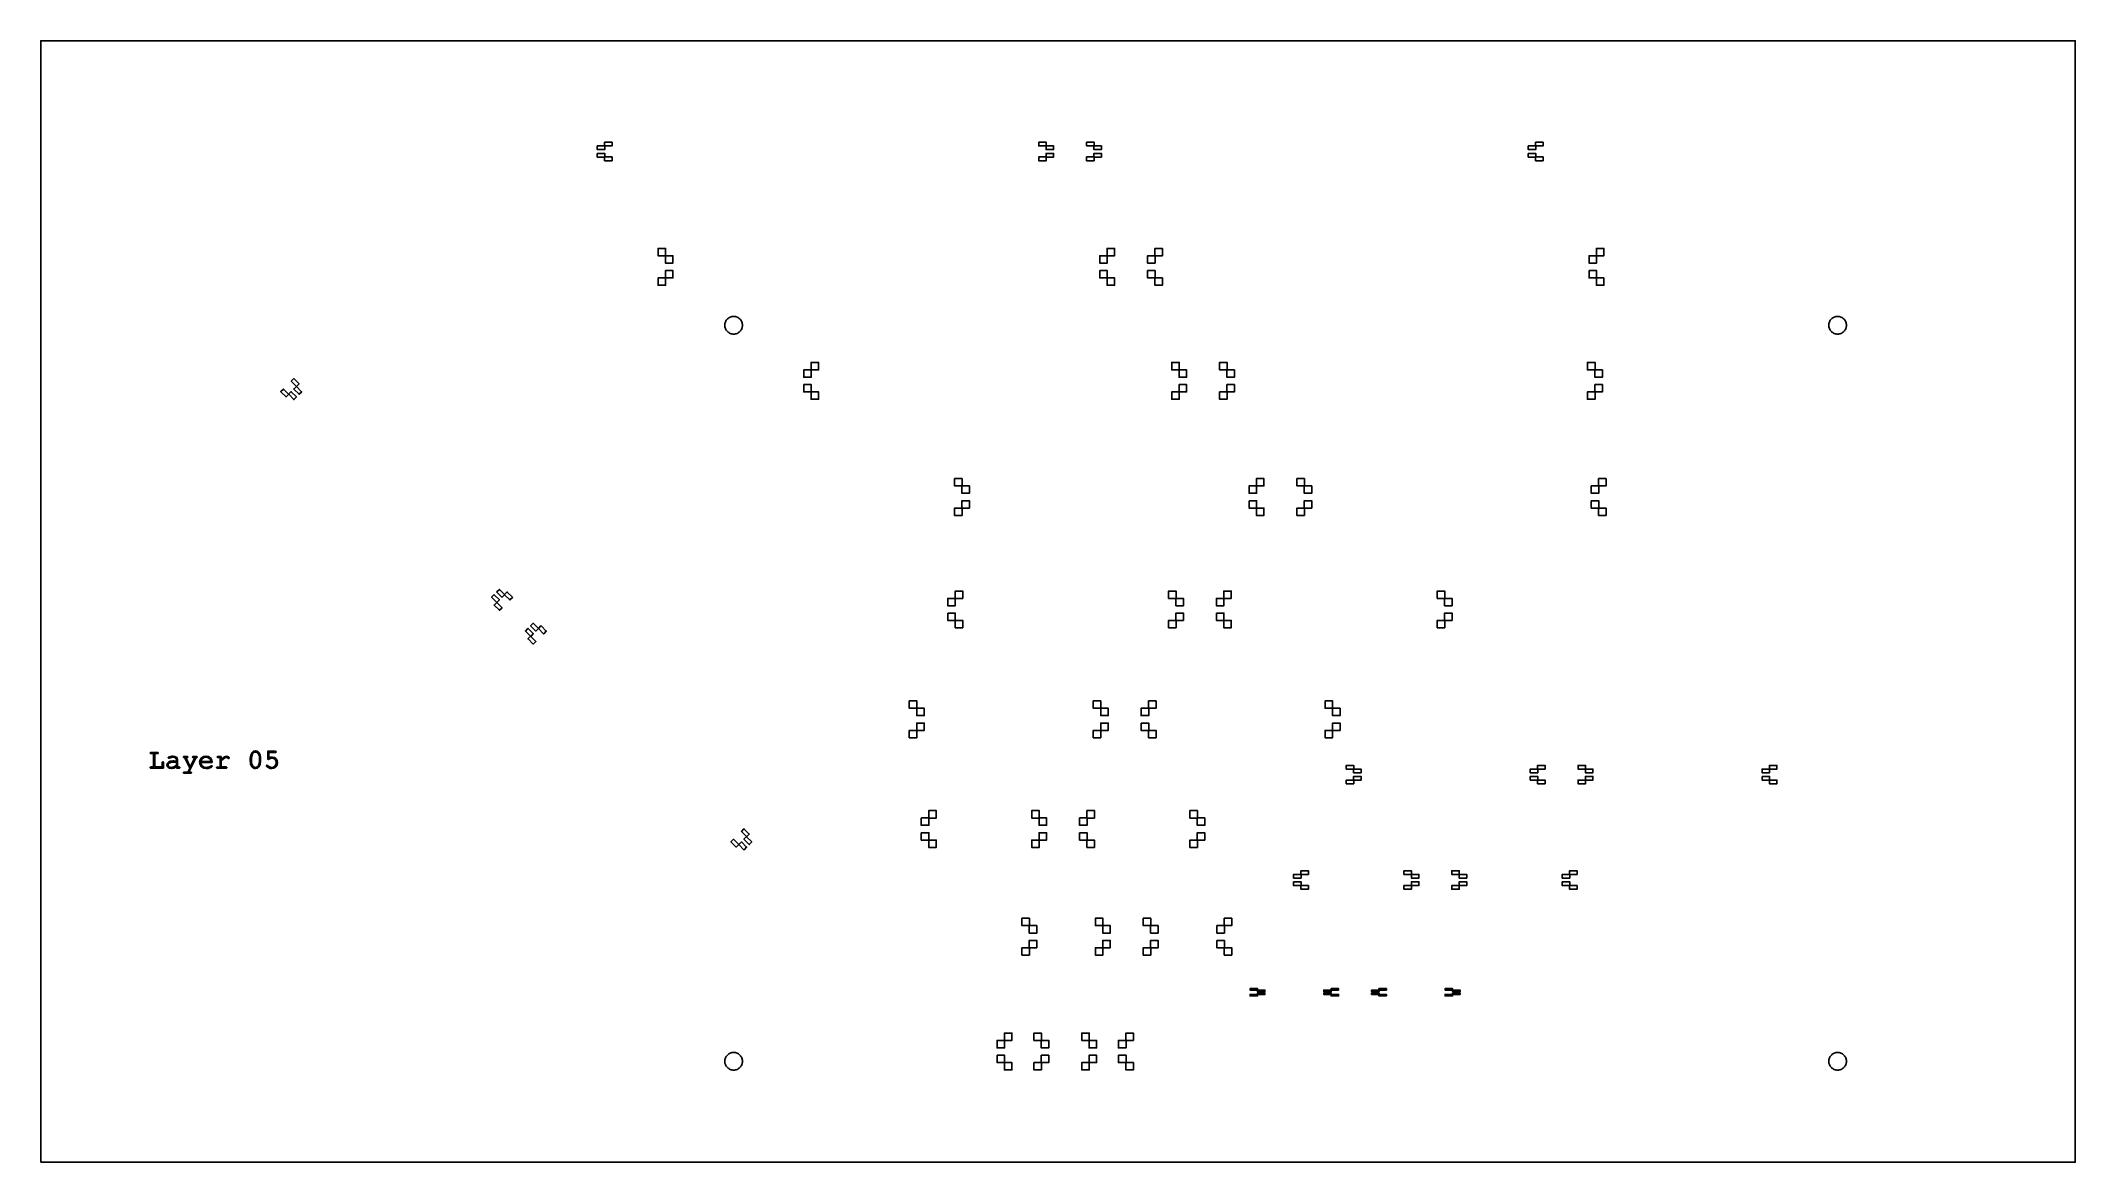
# Model space of a CAD drawing. Header units: millimetres. Extents: x -263 to 290, y -61 to 244.
import ezdxf

# ---------------------------------------------------------------- set-up
doc = ezdxf.new("R2010")
doc.units = ezdxf.units.MM
doc.layers.add('004_rigid', color=7, linetype='Continuous')

msp = doc.modelspace()

# ---------------------------------------------------------------- linework, layer by layer
at = {"layer": '004_rigid'}
for points in [[(-263.13, -61.05), (-263.13, 243.7), (289.77, 243.7), (289.77, -61.05)], [(-109.9, 215.11), (-111.88, 215.11), (-111.89, 215.11), (-111.89, 215.11), (-111.9, 215.11), (-111.9, 215.1), (-111.9, 214.11), (-111.9, 214.11), (-111.9, 214.11), (-111.9, 214.11), (-111.9, 214.11), (-111.9, 214.11), (-111.89, 214.11), (-111.89, 214.11), (-111.89, 214.11), (-111.89, 214.11), (-111.89, 214.11), (-111.89, 214.11), (-111.89, 214.11), (-111.89, 214.11), (-111.88, 214.11), (-111.88, 214.11), (-111.88, 214.11), (-109.86, 214.11), (-109.86, 215.1), (-107.88, 215.1), (-107.87, 215.1), (-107.86, 215.1), (-107.86, 215.1), (-107.86, 215.1), (-107.86, 216.1), (-107.86, 216.11), (-107.86, 216.11), (-107.87, 216.11), (-107.88, 216.11), (-109.88, 216.11), (-109.89, 216.11), (-109.89, 216.11), (-109.9, 216.11), (-109.9, 216.1)], [(12.14, 214.11), (12.14, 215.1), (12.14, 215.11), (12.14, 215.11), (12.13, 215.11), (12.12, 215.11), (10.14, 215.11), (10.14, 216.1), (10.14, 216.11), (10.14, 216.11), (10.13, 216.11), (10.12, 216.11), (8.12, 216.11), (8.11, 216.11), (8.11, 216.11), (8.1, 216.11), (8.1, 216.1), (8.1, 215.1), (8.1, 215.1), (8.11, 215.1), (8.11, 215.1), (8.12, 215.1), (10.1, 215.1), (10.1, 214.11), (12.12, 214.11), (12.12, 214.11), (12.13, 214.11), (12.13, 214.11), (12.13, 214.11), (12.13, 214.11), (12.14, 214.11), (12.14, 214.11), (12.14, 214.11), (12.14, 214.11), (12.14, 214.11), (12.14, 214.11), (12.14, 214.11), (12.14, 214.11), (12.14, 214.11)], [(25.14, 214.11), (25.14, 215.1), (25.14, 215.11), (25.14, 215.11), (25.13, 215.11), (25.12, 215.11), (23.14, 215.11), (23.14, 216.1), (23.14, 216.11), (23.14, 216.11), (23.13, 216.11), (23.12, 216.11), (21.12, 216.11), (21.11, 216.11), (21.11, 216.11), (21.1, 216.11), (21.1, 216.1), (21.1, 215.1), (21.1, 215.1), (21.11, 215.1), (21.11, 215.1), (21.12, 215.1), (23.1, 215.1), (23.1, 214.11), (25.12, 214.11), (25.12, 214.11), (25.13, 214.11), (25.13, 214.11), (25.13, 214.11), (25.13, 214.11), (25.14, 214.11), (25.14, 214.11), (25.14, 214.11), (25.14, 214.11), (25.14, 214.11), (25.14, 214.11), (25.14, 214.11), (25.14, 214.11), (25.14, 214.11)], [(143.1, 215.11), (141.12, 215.11), (141.11, 215.11), (141.11, 215.11), (141.1, 215.11), (141.1, 215.1), (141.1, 214.11), (141.1, 214.11), (141.1, 214.11), (141.1, 214.11), (141.1, 214.11), (141.1, 214.11), (141.11, 214.11), (141.11, 214.11), (141.11, 214.11), (141.11, 214.11), (141.11, 214.11), (141.11, 214.11), (141.11, 214.11), (141.11, 214.11), (141.12, 214.11), (141.12, 214.11), (141.12, 214.11), (143.14, 214.11), (143.14, 215.1), (145.12, 215.1), (145.13, 215.1), (145.14, 215.1), (145.14, 215.1), (145.14, 215.1), (145.14, 216.1), (145.14, 216.11), (145.14, 216.11), (145.13, 216.11), (145.12, 216.11), (143.12, 216.11), (143.11, 216.11), (143.11, 216.11), (143.1, 216.11), (143.1, 216.1)], [(-111.9, 213.1), (-111.9, 212.1), (-111.9, 212.1), (-111.89, 212.1), (-111.89, 212.1), (-111.88, 212.1), (-109.9, 212.1), (-109.9, 211.1), (-109.9, 211.1), (-109.89, 211.1), (-109.89, 211.1), (-109.88, 211.1), (-107.88, 211.1), (-107.87, 211.1), (-107.86, 211.1), (-107.86, 211.1), (-107.86, 211.1), (-107.86, 212.1), (-107.86, 212.11), (-107.86, 212.11), (-107.87, 212.11), (-107.88, 212.11), (-109.86, 212.11), (-109.86, 213.1), (-111.88, 213.1), (-111.88, 213.1), (-111.89, 213.1), (-111.89, 213.1), (-111.89, 213.1), (-111.89, 213.1), (-111.89, 213.1), (-111.89, 213.1), (-111.89, 213.1), (-111.89, 213.1), (-111.9, 213.1), (-111.9, 213.1), (-111.9, 213.1), (-111.9, 213.1), (-111.9, 213.1)], [(10.14, 212.1), (12.12, 212.1), (12.13, 212.1), (12.14, 212.1), (12.14, 212.1), (12.14, 212.1), (12.14, 213.1), (12.14, 213.1), (12.14, 213.1), (12.14, 213.1), (12.14, 213.1), (12.14, 213.1), (12.14, 213.1), (12.14, 213.1), (12.14, 213.1), (12.14, 213.1), (12.13, 213.1), (12.13, 213.1), (12.13, 213.1), (12.13, 213.1), (12.12, 213.1), (12.12, 213.1), (12.12, 213.1), (10.1, 213.1), (10.1, 212.11), (8.12, 212.11), (8.11, 212.11), (8.11, 212.11), (8.1, 212.11), (8.1, 212.1), (8.1, 211.1), (8.1, 211.1), (8.11, 211.1), (8.11, 211.1), (8.12, 211.1), (10.12, 211.1), (10.13, 211.1), (10.14, 211.1), (10.14, 211.1), (10.14, 211.1)], [(23.14, 212.1), (25.12, 212.1), (25.13, 212.1), (25.14, 212.1), (25.14, 212.1), (25.14, 212.1), (25.14, 213.1), (25.14, 213.1), (25.14, 213.1), (25.14, 213.1), (25.14, 213.1), (25.14, 213.1), (25.14, 213.1), (25.14, 213.1), (25.14, 213.1), (25.14, 213.1), (25.13, 213.1), (25.13, 213.1), (25.13, 213.1), (25.13, 213.1), (25.12, 213.1), (25.12, 213.1), (25.12, 213.1), (23.1, 213.1), (23.1, 212.11), (21.12, 212.11), (21.11, 212.11), (21.11, 212.11), (21.1, 212.11), (21.1, 212.1), (21.1, 211.1), (21.1, 211.1), (21.11, 211.1), (21.11, 211.1), (21.12, 211.1), (23.12, 211.1), (23.13, 211.1), (23.14, 211.1), (23.14, 211.1), (23.14, 211.1)], [(141.1, 213.1), (141.1, 212.1), (141.1, 212.1), (141.11, 212.1), (141.11, 212.1), (141.12, 212.1), (143.1, 212.1), (143.1, 211.1), (143.1, 211.1), (143.11, 211.1), (143.11, 211.1), (143.12, 211.1), (145.12, 211.1), (145.13, 211.1), (145.14, 211.1), (145.14, 211.1), (145.14, 211.1), (145.14, 212.1), (145.14, 212.11), (145.14, 212.11), (145.13, 212.11), (145.12, 212.11), (143.14, 212.11), (143.14, 213.1), (141.12, 213.1), (141.12, 213.1), (141.11, 213.1), (141.11, 213.1), (141.11, 213.1), (141.11, 213.1), (141.11, 213.1), (141.11, 213.1), (141.11, 213.1), (141.11, 213.1), (141.1, 213.1), (141.1, 213.1), (141.1, 213.1), (141.1, 213.1), (141.1, 213.1)], [(-91.31, 183.26), (-91.31, 185.26), (-91.31, 185.26), (-91.31, 185.26), (-91.32, 185.26), (-91.33, 185.26), (-93.31, 185.26), (-93.31, 187.26), (-93.31, 187.26), (-93.31, 187.26), (-93.32, 187.26), (-93.33, 187.26), (-95.33, 187.26), (-95.34, 187.26), (-95.34, 187.26), (-95.35, 187.26), (-95.35, 187.26), (-95.35, 185.26), (-95.35, 185.26), (-95.34, 185.26), (-95.34, 185.26), (-95.33, 185.26), (-93.35, 185.26), (-93.35, 183.26), (-91.33, 183.26), (-91.33, 183.26), (-91.33, 183.26), (-91.32, 183.26), (-91.32, 183.26), (-91.32, 183.26), (-91.32, 183.26), (-91.31, 183.26), (-91.31, 183.26), (-91.31, 183.26), (-91.31, 183.26), (-91.31, 183.26), (-91.31, 183.26), (-91.31, 183.26), (-91.31, 183.26)], [(26.65, 185.26), (24.67, 185.26), (24.66, 185.26), (24.66, 185.26), (24.65, 185.26), (24.65, 185.26), (24.65, 183.26), (24.65, 183.26), (24.65, 183.26), (24.65, 183.26), (24.65, 183.26), (24.65, 183.26), (24.66, 183.26), (24.66, 183.26), (24.66, 183.26), (24.66, 183.26), (24.66, 183.26), (24.66, 183.26), (24.66, 183.26), (24.66, 183.26), (24.67, 183.26), (24.67, 183.26), (24.67, 183.26), (26.69, 183.26), (26.69, 185.26), (28.67, 185.26), (28.68, 185.26), (28.69, 185.26), (28.69, 185.26), (28.69, 185.26), (28.69, 187.26), (28.69, 187.26), (28.69, 187.26), (28.68, 187.26), (28.67, 187.26), (26.67, 187.26), (26.66, 187.26), (26.66, 187.26), (26.65, 187.26), (26.65, 187.26)], [(39.65, 185.26), (37.67, 185.26), (37.66, 185.26), (37.66, 185.26), (37.65, 185.26), (37.65, 185.26), (37.65, 183.26), (37.65, 183.26), (37.65, 183.26), (37.65, 183.26), (37.65, 183.26), (37.65, 183.26), (37.66, 183.26), (37.66, 183.26), (37.66, 183.26), (37.66, 183.26), (37.66, 183.26), (37.66, 183.26), (37.66, 183.26), (37.66, 183.26), (37.67, 183.26), (37.67, 183.26), (37.67, 183.26), (39.69, 183.26), (39.69, 185.26), (41.67, 185.26), (41.68, 185.26), (41.69, 185.26), (41.69, 185.26), (41.69, 185.26), (41.69, 187.26), (41.69, 187.26), (41.69, 187.26), (41.68, 187.26), (41.67, 187.26), (39.67, 187.26), (39.66, 187.26), (39.66, 187.26), (39.65, 187.26), (39.65, 187.26)], [(159.65, 185.26), (157.67, 185.26), (157.66, 185.26), (157.66, 185.26), (157.65, 185.26), (157.65, 185.26), (157.65, 183.26), (157.65, 183.26), (157.65, 183.26), (157.65, 183.26), (157.65, 183.26), (157.65, 183.26), (157.66, 183.26), (157.66, 183.26), (157.66, 183.26), (157.66, 183.26), (157.66, 183.26), (157.66, 183.26), (157.66, 183.26), (157.66, 183.26), (157.67, 183.26), (157.67, 183.26), (157.67, 183.26), (159.69, 183.26), (159.69, 185.26), (161.67, 185.26), (161.68, 185.26), (161.69, 185.26), (161.69, 185.26), (161.69, 185.26), (161.69, 187.26), (161.69, 187.26), (161.69, 187.26), (161.68, 187.26), (161.67, 187.26), (159.67, 187.26), (159.66, 187.26), (159.66, 187.26), (159.65, 187.26), (159.65, 187.26)], [(-93.31, 179.26), (-91.33, 179.26), (-91.32, 179.26), (-91.31, 179.26), (-91.31, 179.26), (-91.31, 179.26), (-91.31, 181.26), (-91.31, 181.26), (-91.31, 181.26), (-91.31, 181.26), (-91.31, 181.26), (-91.31, 181.26), (-91.31, 181.26), (-91.31, 181.26), (-91.31, 181.26), (-91.31, 181.26), (-91.32, 181.26), (-91.32, 181.26), (-91.32, 181.26), (-91.32, 181.26), (-91.33, 181.26), (-91.33, 181.26), (-91.33, 181.26), (-93.35, 181.26), (-93.35, 179.26), (-95.33, 179.26), (-95.34, 179.26), (-95.34, 179.26), (-95.35, 179.26), (-95.35, 179.26), (-95.35, 177.26), (-95.35, 177.26), (-95.34, 177.26), (-95.34, 177.26), (-95.33, 177.26), (-93.33, 177.26), (-93.32, 177.26), (-93.31, 177.26), (-93.31, 177.26), (-93.31, 177.26)], [(24.65, 181.26), (24.65, 179.26), (24.65, 179.26), (24.66, 179.26), (24.66, 179.26), (24.67, 179.26), (26.65, 179.26), (26.65, 177.26), (26.65, 177.26), (26.66, 177.26), (26.66, 177.26), (26.67, 177.26), (28.67, 177.26), (28.68, 177.26), (28.69, 177.26), (28.69, 177.26), (28.69, 177.26), (28.69, 179.26), (28.69, 179.26), (28.69, 179.26), (28.68, 179.26), (28.67, 179.26), (26.69, 179.26), (26.69, 181.26), (24.67, 181.26), (24.67, 181.26), (24.67, 181.26), (24.66, 181.26), (24.66, 181.26), (24.66, 181.26), (24.66, 181.26), (24.66, 181.26), (24.66, 181.26), (24.66, 181.26), (24.66, 181.26), (24.65, 181.26), (24.65, 181.26), (24.65, 181.26), (24.65, 181.26)], [(37.65, 181.26), (37.65, 179.26), (37.65, 179.26), (37.66, 179.26), (37.66, 179.26), (37.67, 179.26), (39.65, 179.26), (39.65, 177.26), (39.65, 177.26), (39.66, 177.26), (39.66, 177.26), (39.67, 177.26), (41.67, 177.26), (41.68, 177.26), (41.69, 177.26), (41.69, 177.26), (41.69, 177.26), (41.69, 179.26), (41.69, 179.26), (41.69, 179.26), (41.68, 179.26), (41.67, 179.26), (39.69, 179.26), (39.69, 181.26), (37.67, 181.26), (37.67, 181.26), (37.67, 181.26), (37.66, 181.26), (37.66, 181.26), (37.66, 181.26), (37.66, 181.26), (37.66, 181.26), (37.66, 181.26), (37.66, 181.26), (37.66, 181.26), (37.65, 181.26), (37.65, 181.26), (37.65, 181.26), (37.65, 181.26)], [(157.65, 181.26), (157.65, 179.26), (157.65, 179.26), (157.66, 179.26), (157.66, 179.26), (157.67, 179.26), (159.65, 179.26), (159.65, 177.26), (159.65, 177.26), (159.66, 177.26), (159.66, 177.26), (159.67, 177.26), (161.67, 177.26), (161.68, 177.26), (161.69, 177.26), (161.69, 177.26), (161.69, 177.26), (161.69, 179.26), (161.69, 179.26), (161.69, 179.26), (161.68, 179.26), (161.67, 179.26), (159.69, 179.26), (159.69, 181.26), (157.67, 181.26), (157.67, 181.26), (157.67, 181.26), (157.66, 181.26), (157.66, 181.26), (157.66, 181.26), (157.66, 181.26), (157.66, 181.26), (157.66, 181.26), (157.66, 181.26), (157.66, 181.26), (157.65, 181.26), (157.65, 181.26), (157.65, 181.26), (157.65, 181.26), (157.65, 181.26)], [(-72.43, 166.4), (-72.44, 166.63), (-72.47, 166.87), (-72.53, 167.09), (-72.61, 167.32), (-72.71, 167.53), (-72.83, 167.73), (-72.97, 167.92), (-73.13, 168.09), (-73.3, 168.25), (-73.49, 168.39), (-73.69, 168.51), (-73.91, 168.61), (-74.13, 168.69), (-74.36, 168.75), (-74.59, 168.79), (-74.83, 168.8), (-75.06, 168.79), (-75.29, 168.75), (-75.52, 168.69), (-75.74, 168.61), (-75.96, 168.51), (-76.16, 168.39), (-76.35, 168.25), (-76.52, 168.09), (-76.68, 167.92), (-76.82, 167.73), (-76.94, 167.53), (-77.04, 167.32), (-77.12, 167.09), (-77.18, 166.87), (-77.21, 166.63), (-77.23, 166.4), (-77.21, 166.16), (-77.18, 165.93), (-77.12, 165.7), (-77.04, 165.48), (-76.94, 165.27), (-76.82, 165.06), (-76.68, 164.87), (-76.52, 164.7), (-76.35, 164.54), (-76.16, 164.4), (-75.96, 164.28), (-75.74, 164.18), (-75.52, 164.1), (-75.29, 164.04), (-75.06, 164.01), (-74.83, 164), (-74.59, 164.01), (-74.36, 164.04), (-74.13, 164.1), (-73.91, 164.18), (-73.69, 164.28), (-73.49, 164.4), (-73.3, 164.54), (-73.13, 164.7), (-72.97, 164.87), (-72.83, 165.06), (-72.71, 165.27), (-72.61, 165.48), (-72.53, 165.7), (-72.47, 165.93), (-72.44, 166.16)], [(227.57, 166.4), (227.56, 166.63), (227.53, 166.87), (227.47, 167.09), (227.39, 167.32), (227.29, 167.53), (227.17, 167.73), (227.03, 167.92), (226.87, 168.09), (226.7, 168.25), (226.51, 168.39), (226.31, 168.51), (226.09, 168.61), (225.87, 168.69), (225.64, 168.75), (225.41, 168.79), (225.17, 168.8), (224.94, 168.79), (224.71, 168.75), (224.48, 168.69), (224.26, 168.61), (224.04, 168.51), (223.84, 168.39), (223.65, 168.25), (223.48, 168.09), (223.32, 167.92), (223.18, 167.73), (223.06, 167.53), (222.96, 167.32), (222.88, 167.09), (222.82, 166.87), (222.79, 166.63), (222.77, 166.4), (222.79, 166.16), (222.82, 165.93), (222.88, 165.7), (222.96, 165.48), (223.06, 165.27), (223.18, 165.06), (223.32, 164.87), (223.48, 164.7), (223.65, 164.54), (223.84, 164.4), (224.04, 164.28), (224.26, 164.18), (224.48, 164.1), (224.71, 164.04), (224.94, 164.01), (225.17, 164), (225.41, 164.01), (225.64, 164.04), (225.87, 164.1), (226.09, 164.18), (226.31, 164.28), (226.51, 164.4), (226.7, 164.54), (226.87, 164.7), (227.03, 164.87), (227.17, 165.06), (227.29, 165.27), (227.39, 165.48), (227.47, 165.7), (227.53, 165.93), (227.56, 166.16)], [(-53.79, 154.27), (-55.77, 154.27), (-55.78, 154.27), (-55.79, 154.27), (-55.79, 154.27), (-55.79, 154.27), (-55.79, 152.27), (-55.79, 152.27), (-55.79, 152.27), (-55.79, 152.27), (-55.79, 152.27), (-55.79, 152.27), (-55.79, 152.27), (-55.79, 152.27), (-55.79, 152.27), (-55.79, 152.27), (-55.78, 152.27), (-55.78, 152.27), (-55.78, 152.27), (-55.78, 152.27), (-55.77, 152.27), (-55.77, 152.27), (-55.77, 152.27), (-53.75, 152.27), (-53.75, 154.26), (-51.77, 154.26), (-51.76, 154.26), (-51.76, 154.26), (-51.75, 154.26), (-51.75, 154.27), (-51.75, 156.27), (-51.75, 156.27), (-51.76, 156.27), (-51.76, 156.27), (-51.77, 156.27), (-53.77, 156.27), (-53.78, 156.27), (-53.79, 156.27), (-53.79, 156.27), (-53.79, 156.27)], [(48.25, 152.27), (48.25, 154.27), (48.25, 154.27), (48.24, 154.27), (48.24, 154.27), (48.23, 154.27), (46.25, 154.27), (46.25, 156.27), (46.25, 156.27), (46.24, 156.27), (46.24, 156.27), (46.23, 156.27), (44.23, 156.27), (44.22, 156.27), (44.21, 156.27), (44.21, 156.27), (44.21, 156.27), (44.21, 154.27), (44.21, 154.26), (44.21, 154.26), (44.22, 154.26), (44.23, 154.26), (46.21, 154.26), (46.21, 152.27), (48.23, 152.27), (48.23, 152.27), (48.23, 152.27), (48.24, 152.27), (48.24, 152.27), (48.24, 152.27), (48.24, 152.27), (48.24, 152.27), (48.24, 152.27), (48.24, 152.27), (48.24, 152.27), (48.25, 152.27), (48.25, 152.27), (48.25, 152.27), (48.25, 152.27)], [(61.25, 152.27), (61.25, 154.27), (61.25, 154.27), (61.24, 154.27), (61.24, 154.27), (61.23, 154.27), (59.25, 154.27), (59.25, 156.27), (59.25, 156.27), (59.24, 156.27), (59.24, 156.27), (59.23, 156.27), (57.23, 156.27), (57.22, 156.27), (57.21, 156.27), (57.21, 156.27), (57.21, 156.27), (57.21, 154.27), (57.21, 154.26), (57.21, 154.26), (57.22, 154.26), (57.23, 154.26), (59.21, 154.26), (59.21, 152.27), (61.23, 152.27), (61.23, 152.27), (61.23, 152.27), (61.24, 152.27), (61.24, 152.27), (61.24, 152.27), (61.24, 152.27), (61.24, 152.27), (61.24, 152.27), (61.24, 152.27), (61.24, 152.27), (61.25, 152.27), (61.25, 152.27), (61.25, 152.27), (61.25, 152.27)], [(161.25, 152.27), (161.25, 154.27), (161.25, 154.27), (161.24, 154.27), (161.24, 154.27), (161.23, 154.27), (159.25, 154.27), (159.25, 156.27), (159.25, 156.27), (159.24, 156.27), (159.24, 156.27), (159.23, 156.27), (157.23, 156.27), (157.22, 156.27), (157.21, 156.27), (157.21, 156.27), (157.21, 156.27), (157.21, 154.27), (157.21, 154.26), (157.21, 154.26), (157.22, 154.26), (157.23, 154.26), (159.21, 154.26), (159.21, 152.27), (161.23, 152.27), (161.23, 152.27), (161.23, 152.27), (161.24, 152.27), (161.24, 152.27), (161.24, 152.27), (161.24, 152.27), (161.24, 152.27), (161.24, 152.27), (161.24, 152.27), (161.24, 152.27), (161.25, 152.27), (161.25, 152.27), (161.25, 152.27), (161.25, 152.27), (161.25, 152.27)], [(-192.91, 147.62), (-192.21, 148.33), (-192.21, 148.33), (-192.21, 148.33), (-192.21, 148.33), (-192.22, 148.34), (-193.62, 149.74), (-192.91, 150.45), (-192.91, 150.45), (-192.92, 150.45), (-192.92, 150.46), (-192.93, 150.46), (-194.34, 151.88), (-194.35, 151.88), (-194.35, 151.89), (-194.35, 151.89), (-194.35, 151.89), (-195.06, 151.18), (-195.06, 151.18), (-195.06, 151.18), (-195.05, 151.17), (-195.05, 151.17), (-193.65, 149.77), (-194.35, 149.06), (-194.35, 149.06), (-194.33, 149.03), (-192.92, 147.63), (-192.92, 147.63), (-192.92, 147.63), (-192.92, 147.63), (-192.92, 147.63), (-192.92, 147.63), (-192.92, 147.62), (-192.92, 147.62), (-192.92, 147.62), (-192.92, 147.62), (-192.91, 147.62), (-192.91, 147.62), (-192.91, 147.62), (-192.91, 147.62), (-192.91, 147.62)], [(-55.79, 150.26), (-55.79, 148.27), (-55.79, 148.26), (-55.79, 148.26), (-55.78, 148.26), (-55.77, 148.26), (-53.79, 148.26), (-53.79, 146.27), (-53.79, 146.26), (-53.79, 146.26), (-53.78, 146.26), (-53.77, 146.26), (-51.77, 146.26), (-51.76, 146.26), (-51.76, 146.26), (-51.75, 146.26), (-51.75, 146.27), (-51.75, 148.27), (-51.75, 148.27), (-51.76, 148.27), (-51.76, 148.27), (-51.77, 148.27), (-53.75, 148.27), (-53.75, 150.26), (-55.77, 150.26), (-55.77, 150.26), (-55.77, 150.26), (-55.78, 150.26), (-55.78, 150.26), (-55.78, 150.26), (-55.78, 150.26), (-55.79, 150.26), (-55.79, 150.26), (-55.79, 150.26), (-55.79, 150.26), (-55.79, 150.26), (-55.79, 150.26), (-55.79, 150.26), (-55.79, 150.26)], [(46.25, 148.26), (48.23, 148.26), (48.24, 148.26), (48.24, 148.26), (48.25, 148.26), (48.25, 148.27), (48.25, 150.26), (48.25, 150.26), (48.25, 150.26), (48.25, 150.26), (48.25, 150.26), (48.25, 150.26), (48.24, 150.26), (48.24, 150.26), (48.24, 150.26), (48.24, 150.26), (48.24, 150.26), (48.24, 150.26), (48.24, 150.26), (48.24, 150.26), (48.23, 150.26), (48.23, 150.26), (48.23, 150.26), (46.21, 150.26), (46.21, 148.27), (44.23, 148.27), (44.22, 148.27), (44.21, 148.27), (44.21, 148.27), (44.21, 148.27), (44.21, 146.27), (44.21, 146.26), (44.21, 146.26), (44.22, 146.26), (44.23, 146.26), (46.23, 146.26), (46.24, 146.26), (46.24, 146.26), (46.25, 146.26), (46.25, 146.27)], [(59.25, 148.26), (61.23, 148.26), (61.24, 148.26), (61.24, 148.26), (61.25, 148.26), (61.25, 148.27), (61.25, 150.26), (61.25, 150.26), (61.25, 150.26), (61.25, 150.26), (61.25, 150.26), (61.25, 150.26), (61.24, 150.26), (61.24, 150.26), (61.24, 150.26), (61.24, 150.26), (61.24, 150.26), (61.24, 150.26), (61.24, 150.26), (61.24, 150.26), (61.23, 150.26), (61.23, 150.26), (61.23, 150.26), (59.21, 150.26), (59.21, 148.27), (57.23, 148.27), (57.22, 148.27), (57.21, 148.27), (57.21, 148.27), (57.21, 148.27), (57.21, 146.27), (57.21, 146.26), (57.21, 146.26), (57.22, 146.26), (57.23, 146.26), (59.23, 146.26), (59.24, 146.26), (59.24, 146.26), (59.25, 146.26), (59.25, 146.27)], [(159.25, 148.26), (161.23, 148.26), (161.24, 148.26), (161.24, 148.26), (161.25, 148.26), (161.25, 148.27), (161.25, 150.26), (161.25, 150.26), (161.25, 150.26), (161.25, 150.26), (161.25, 150.26), (161.25, 150.26), (161.24, 150.26), (161.24, 150.26), (161.24, 150.26), (161.24, 150.26), (161.24, 150.26), (161.24, 150.26), (161.24, 150.26), (161.24, 150.26), (161.23, 150.26), (161.23, 150.26), (161.23, 150.26), (159.21, 150.26), (159.21, 148.27), (157.23, 148.27), (157.22, 148.27), (157.21, 148.27), (157.21, 148.27), (157.21, 148.27), (157.21, 146.27), (157.21, 146.26), (157.21, 146.26), (157.22, 146.26), (157.23, 146.26), (159.23, 146.26), (159.24, 146.26), (159.24, 146.26), (159.25, 146.26), (159.25, 146.27)], [(-195.74, 147.62), (-194.34, 146.22), (-194.34, 146.21), (-194.33, 146.21), (-194.33, 146.21), (-194.33, 146.2), (-193.62, 146.91), (-193.62, 146.91), (-193.62, 146.91), (-193.62, 146.91), (-193.62, 146.91), (-193.62, 146.91), (-193.62, 146.91), (-193.62, 146.91), (-193.62, 146.91), (-193.62, 146.91), (-193.63, 146.92), (-193.63, 146.92), (-193.63, 146.92), (-193.63, 146.92), (-193.63, 146.92), (-195.03, 148.32), (-195.06, 148.35), (-195.77, 147.65), (-197.17, 149.05), (-197.17, 149.05), (-197.18, 149.06), (-197.18, 149.06), (-197.18, 149.06), (-197.89, 148.35), (-197.89, 148.35), (-197.89, 148.35), (-197.88, 148.34), (-197.88, 148.34), (-196.46, 146.92), (-196.46, 146.92), (-196.45, 146.91), (-196.45, 146.91), (-196.45, 146.91)], [(-10.73, 120.72), (-10.73, 122.72), (-10.73, 122.72), (-10.73, 122.72), (-10.74, 122.72), (-10.75, 122.72), (-12.73, 122.72), (-12.73, 124.72), (-12.73, 124.72), (-12.73, 124.72), (-12.74, 124.72), (-12.75, 124.72), (-14.75, 124.72), (-14.75, 124.72), (-14.76, 124.72), (-14.76, 124.72), (-14.77, 124.72), (-14.77, 122.72), (-14.76, 122.72), (-14.76, 122.72), (-14.75, 122.72), (-14.75, 122.72), (-12.77, 122.72), (-12.77, 120.72), (-10.75, 120.72), (-10.75, 120.72), (-10.75, 120.72), (-10.74, 120.72), (-10.74, 120.72), (-10.74, 120.72), (-10.74, 120.72), (-10.73, 120.72), (-10.73, 120.72), (-10.73, 120.72), (-10.73, 120.72), (-10.73, 120.72), (-10.73, 120.72), (-10.73, 120.72), (-10.73, 120.72), (-10.73, 120.72)], [(67.23, 122.72), (65.25, 122.72), (65.25, 122.72), (65.24, 122.72), (65.24, 122.72), (65.23, 122.72), (65.23, 120.72), (65.24, 120.72), (65.24, 120.72), (65.24, 120.72), (65.24, 120.72), (65.24, 120.72), (65.24, 120.72), (65.24, 120.72), (65.24, 120.72), (65.24, 120.72), (65.25, 120.72), (65.25, 120.72), (65.25, 120.72), (65.25, 120.72), (65.25, 120.72), (65.25, 120.72), (65.25, 120.72), (67.27, 120.72), (67.27, 122.72), (69.25, 122.72), (69.26, 122.72), (69.27, 122.72), (69.27, 122.72), (69.27, 122.72), (69.27, 124.72), (69.27, 124.72), (69.27, 124.72), (69.26, 124.72), (69.25, 124.72), (67.25, 124.72), (67.25, 124.72), (67.24, 124.72), (67.24, 124.72), (67.23, 124.72)], [(82.27, 120.72), (82.27, 122.72), (82.27, 122.72), (82.27, 122.72), (82.26, 122.72), (82.25, 122.72), (80.27, 122.72), (80.27, 124.72), (80.27, 124.72), (80.27, 124.72), (80.26, 124.72), (80.25, 124.72), (78.25, 124.72), (78.25, 124.72), (78.24, 124.72), (78.24, 124.72), (78.23, 124.72), (78.23, 122.72), (78.24, 122.72), (78.24, 122.72), (78.25, 122.72), (78.25, 122.72), (80.23, 122.72), (80.23, 120.72), (82.25, 120.72), (82.25, 120.72), (82.25, 120.72), (82.26, 120.72), (82.26, 120.72), (82.26, 120.72), (82.26, 120.72), (82.27, 120.72), (82.27, 120.72), (82.27, 120.72), (82.27, 120.72), (82.27, 120.72), (82.27, 120.72), (82.27, 120.72), (82.27, 120.72)], [(160.23, 122.72), (158.25, 122.72), (158.25, 122.72), (158.24, 122.72), (158.24, 122.72), (158.23, 122.72), (158.23, 120.72), (158.24, 120.72), (158.24, 120.72), (158.24, 120.72), (158.24, 120.72), (158.24, 120.72), (158.24, 120.72), (158.24, 120.72), (158.24, 120.72), (158.24, 120.72), (158.25, 120.72), (158.25, 120.72), (158.25, 120.72), (158.25, 120.72), (158.25, 120.72), (158.25, 120.72), (158.25, 120.72), (160.27, 120.72), (160.27, 122.72), (162.25, 122.72), (162.26, 122.72), (162.27, 122.72), (162.27, 122.72), (162.27, 122.72), (162.27, 124.72), (162.27, 124.72), (162.27, 124.72), (162.26, 124.72), (162.25, 124.72), (160.25, 124.72), (160.25, 124.72), (160.24, 124.72), (160.24, 124.72), (160.23, 124.72)], [(-12.73, 116.72), (-10.75, 116.72), (-10.74, 116.72), (-10.73, 116.72), (-10.73, 116.72), (-10.73, 116.72), (-10.73, 118.72), (-10.73, 118.72), (-10.73, 118.72), (-10.73, 118.72), (-10.73, 118.72), (-10.73, 118.72), (-10.73, 118.72), (-10.73, 118.72), (-10.73, 118.72), (-10.73, 118.72), (-10.74, 118.72), (-10.74, 118.72), (-10.74, 118.72), (-10.74, 118.72), (-10.75, 118.72), (-10.75, 118.72), (-10.75, 118.72), (-12.77, 118.72), (-12.77, 116.72), (-14.75, 116.72), (-14.75, 116.72), (-14.76, 116.72), (-14.76, 116.72), (-14.77, 116.72), (-14.77, 114.72), (-14.76, 114.72), (-14.76, 114.72), (-14.75, 114.72), (-14.75, 114.72), (-12.75, 114.72), (-12.74, 114.72), (-12.73, 114.72), (-12.73, 114.72), (-12.73, 114.72)], [(65.23, 118.72), (65.23, 116.72), (65.24, 116.72), (65.24, 116.72), (65.25, 116.72), (65.25, 116.72), (67.23, 116.72), (67.23, 114.72), (67.24, 114.72), (67.24, 114.72), (67.25, 114.72), (67.25, 114.72), (69.25, 114.72), (69.26, 114.72), (69.27, 114.72), (69.27, 114.72), (69.27, 114.72), (69.27, 116.72), (69.27, 116.72), (69.27, 116.72), (69.26, 116.72), (69.25, 116.72), (67.27, 116.72), (67.27, 118.72), (65.25, 118.72), (65.25, 118.72), (65.25, 118.72), (65.25, 118.72), (65.25, 118.72), (65.25, 118.72), (65.25, 118.72), (65.24, 118.72), (65.24, 118.72), (65.24, 118.72), (65.24, 118.72), (65.24, 118.72), (65.24, 118.72), (65.24, 118.72), (65.24, 118.72), (65.24, 118.72)], [(80.27, 116.72), (82.25, 116.72), (82.26, 116.72), (82.27, 116.72), (82.27, 116.72), (82.27, 116.72), (82.27, 118.72), (82.27, 118.72), (82.27, 118.72), (82.27, 118.72), (82.27, 118.72), (82.27, 118.72), (82.27, 118.72), (82.27, 118.72), (82.27, 118.72), (82.27, 118.72), (82.26, 118.72), (82.26, 118.72), (82.26, 118.72), (82.26, 118.72), (82.25, 118.72), (82.25, 118.72), (82.25, 118.72), (80.23, 118.72), (80.23, 116.72), (78.25, 116.72), (78.25, 116.72), (78.24, 116.72), (78.24, 116.72), (78.23, 116.72), (78.23, 114.72), (78.24, 114.72), (78.24, 114.72), (78.25, 114.72), (78.25, 114.72), (80.25, 114.72), (80.26, 114.72), (80.27, 114.72), (80.27, 114.72), (80.27, 114.72)], [(158.23, 118.72), (158.23, 116.72), (158.24, 116.72), (158.24, 116.72), (158.25, 116.72), (158.25, 116.72), (160.23, 116.72), (160.23, 114.72), (160.24, 114.72), (160.24, 114.72), (160.25, 114.72), (160.25, 114.72), (162.25, 114.72), (162.26, 114.72), (162.27, 114.72), (162.27, 114.72), (162.27, 114.72), (162.27, 116.72), (162.27, 116.72), (162.27, 116.72), (162.26, 116.72), (162.25, 116.72), (160.27, 116.72), (160.27, 118.72), (158.25, 118.72), (158.25, 118.72), (158.25, 118.72), (158.25, 118.72), (158.25, 118.72), (158.25, 118.72), (158.25, 118.72), (158.24, 118.72), (158.24, 118.72), (158.24, 118.72), (158.24, 118.72), (158.24, 118.72), (158.24, 118.72), (158.24, 118.72), (158.24, 118.72)], [(-137.08, 93.2), (-138.48, 94.6), (-138.48, 94.61), (-138.49, 94.61), (-138.49, 94.61), (-138.49, 94.61), (-139.2, 93.91), (-139.2, 93.91), (-139.2, 93.91), (-139.2, 93.91), (-139.2, 93.91), (-139.2, 93.91), (-139.2, 93.9), (-139.2, 93.9), (-139.2, 93.9), (-139.2, 93.9), (-139.19, 93.9), (-139.19, 93.9), (-139.19, 93.9), (-139.18, 93.89), (-139.18, 93.89), (-139.18, 93.89), (-139.18, 93.89), (-137.78, 92.49), (-137.76, 92.47), (-137.05, 93.17), (-135.65, 91.77), (-135.65, 91.77), (-135.64, 91.76), (-135.64, 91.76), (-135.64, 91.76), (-134.93, 92.46), (-134.93, 92.47), (-134.93, 92.47), (-134.94, 92.47), (-134.94, 92.48), (-136.36, 93.89), (-136.36, 93.9), (-136.37, 93.9), (-136.37, 93.91), (-136.37, 93.91)], [(-14.62, 92.18), (-16.6, 92.18), (-16.6, 92.18), (-16.61, 92.18), (-16.62, 92.18), (-16.62, 92.18), (-16.62, 90.18), (-16.62, 90.18), (-16.62, 90.18), (-16.62, 90.18), (-16.62, 90.18), (-16.62, 90.18), (-16.61, 90.19), (-16.61, 90.19), (-16.61, 90.19), (-16.61, 90.19), (-16.6, 90.19), (-16.6, 90.19), (-16.6, 90.19), (-16.6, 90.19), (-16.6, 90.19), (-16.6, 90.19), (-16.6, 90.19), (-14.58, 90.19), (-14.58, 92.18), (-12.6, 92.18), (-12.59, 92.18), (-12.58, 92.18), (-12.58, 92.18), (-12.58, 92.18), (-12.58, 94.18), (-12.58, 94.18), (-12.58, 94.18), (-12.59, 94.18), (-12.6, 94.18), (-14.6, 94.18), (-14.6, 94.18), (-14.61, 94.18), (-14.62, 94.18), (-14.62, 94.18)], [(47.42, 90.18), (47.42, 92.18), (47.42, 92.18), (47.42, 92.18), (47.41, 92.18), (47.4, 92.18), (45.42, 92.18), (45.42, 94.18), (45.42, 94.18), (45.42, 94.18), (45.41, 94.18), (45.4, 94.18), (43.4, 94.18), (43.4, 94.18), (43.39, 94.18), (43.38, 94.18), (43.38, 94.18), (43.38, 92.18), (43.38, 92.18), (43.39, 92.18), (43.4, 92.18), (43.4, 92.18), (45.38, 92.18), (45.38, 90.19), (47.4, 90.19), (47.4, 90.19), (47.4, 90.19), (47.41, 90.19), (47.41, 90.19), (47.41, 90.19), (47.41, 90.19), (47.42, 90.19), (47.42, 90.19), (47.42, 90.19), (47.42, 90.19), (47.42, 90.18), (47.42, 90.18), (47.42, 90.18), (47.42, 90.18), (47.42, 90.18)], [(58.38, 92.18), (56.4, 92.18), (56.4, 92.18), (56.39, 92.18), (56.38, 92.18), (56.38, 92.18), (56.38, 90.18), (56.38, 90.18), (56.38, 90.18), (56.38, 90.18), (56.38, 90.18), (56.38, 90.18), (56.39, 90.19), (56.39, 90.19), (56.39, 90.19), (56.39, 90.19), (56.4, 90.19), (56.4, 90.19), (56.4, 90.19), (56.4, 90.19), (56.4, 90.19), (56.4, 90.19), (56.4, 90.19), (58.42, 90.19), (58.42, 92.18), (60.4, 92.18), (60.41, 92.18), (60.42, 92.18), (60.42, 92.18), (60.42, 92.18), (60.42, 94.18), (60.42, 94.18), (60.42, 94.18), (60.41, 94.18), (60.4, 94.18), (58.4, 94.18), (58.4, 94.18), (58.39, 94.18), (58.38, 94.18), (58.38, 94.18)], [(120.42, 90.18), (120.42, 92.18), (120.42, 92.18), (120.42, 92.18), (120.41, 92.18), (120.4, 92.18), (118.42, 92.18), (118.42, 94.18), (118.42, 94.18), (118.42, 94.18), (118.41, 94.18), (118.4, 94.18), (116.4, 94.18), (116.4, 94.18), (116.39, 94.18), (116.38, 94.18), (116.38, 94.18), (116.38, 92.18), (116.38, 92.18), (116.39, 92.18), (116.4, 92.18), (116.4, 92.18), (118.38, 92.18), (118.38, 90.19), (120.4, 90.19), (120.4, 90.19), (120.4, 90.19), (120.41, 90.19), (120.41, 90.19), (120.41, 90.19), (120.41, 90.19), (120.42, 90.19), (120.42, 90.19), (120.42, 90.19), (120.42, 90.19), (120.42, 90.18), (120.42, 90.18), (120.42, 90.18), (120.42, 90.18)], [(-139.91, 93.2), (-140.61, 92.49), (-140.61, 92.49), (-140.61, 92.49), (-140.61, 92.48), (-140.6, 92.48), (-139.2, 91.08), (-139.91, 90.37), (-139.91, 90.37), (-139.9, 90.37), (-139.9, 90.36), (-139.89, 90.36), (-138.48, 88.94), (-138.47, 88.94), (-138.47, 88.93), (-138.47, 88.93), (-138.46, 88.93), (-137.76, 89.64), (-137.76, 89.64), (-137.76, 89.64), (-137.77, 89.65), (-137.77, 89.65), (-139.17, 91.05), (-138.47, 91.76), (-138.47, 91.76), (-138.48, 91.77), (-139.89, 93.18), (-139.89, 93.18), (-139.89, 93.18), (-139.9, 93.19), (-139.9, 93.19), (-139.9, 93.19), (-139.9, 93.19), (-139.9, 93.19), (-139.9, 93.19), (-139.9, 93.19), (-139.91, 93.2), (-139.91, 93.2), (-139.91, 93.2), (-139.91, 93.2), (-139.91, 93.2)], [(-130.72, 84.01), (-131.42, 83.3), (-131.42, 83.3), (-131.42, 83.3), (-131.41, 83.29), (-131.41, 83.29), (-130.01, 81.89), (-130.72, 81.18), (-130.71, 81.18), (-130.71, 81.17), (-130.71, 81.17), (-130.7, 81.16), (-129.29, 79.75), (-129.28, 79.74), (-129.28, 79.74), (-129.27, 79.74), (-129.27, 79.74), (-128.57, 80.44), (-128.57, 80.44), (-128.57, 80.45), (-128.57, 80.45), (-128.58, 80.46), (-129.98, 81.86), (-129.27, 82.56), (-129.29, 82.58), (-129.3, 82.59), (-130.7, 83.99), (-130.7, 83.99), (-130.71, 84), (-130.71, 84), (-130.71, 84), (-130.71, 84), (-130.71, 84), (-130.71, 84), (-130.71, 84), (-130.72, 84.01), (-130.72, 84.01), (-130.72, 84.01), (-130.72, 84.01), (-130.72, 84.01)], [(-127.89, 84.01), (-129.29, 85.41), (-129.29, 85.41), (-129.3, 85.42), (-129.3, 85.42), (-129.3, 85.42), (-130.01, 84.71), (-130.01, 84.71), (-130.01, 84.71), (-130.01, 84.71), (-130.01, 84.71), (-130.01, 84.71), (-130, 84.71), (-130, 84.71), (-130, 84.71), (-130, 84.71), (-130, 84.71), (-130, 84.71), (-130, 84.71), (-129.99, 84.7), (-129.99, 84.7), (-129.99, 84.7), (-128.59, 83.3), (-128.58, 83.29), (-128.56, 83.27), (-128.56, 83.27), (-127.86, 83.98), (-126.46, 82.58), (-126.45, 82.57), (-126.45, 82.57), (-126.45, 82.57), (-126.44, 82.56), (-125.74, 83.27), (-125.74, 83.27), (-125.74, 83.28), (-125.75, 83.28), (-125.75, 83.29), (-127.16, 84.7), (-127.17, 84.71), (-127.17, 84.71), (-127.18, 84.71), (-127.18, 84.71)], [(-16.62, 88.18), (-16.62, 86.18), (-16.62, 86.18), (-16.61, 86.18), (-16.6, 86.18), (-16.6, 86.18), (-14.62, 86.18), (-14.62, 84.18), (-14.62, 84.18), (-14.61, 84.18), (-14.6, 84.18), (-14.6, 84.18), (-12.6, 84.18), (-12.59, 84.18), (-12.58, 84.18), (-12.58, 84.18), (-12.58, 84.18), (-12.58, 86.18), (-12.58, 86.18), (-12.58, 86.18), (-12.59, 86.18), (-12.6, 86.18), (-14.58, 86.18), (-14.58, 88.18), (-16.6, 88.18), (-16.6, 88.18), (-16.6, 88.18), (-16.6, 88.18), (-16.6, 88.18), (-16.6, 88.18), (-16.6, 88.18), (-16.61, 88.18), (-16.61, 88.18), (-16.61, 88.18), (-16.61, 88.18), (-16.62, 88.18), (-16.62, 88.18), (-16.62, 88.18), (-16.62, 88.18), (-16.62, 88.18)], [(45.42, 86.18), (47.4, 86.18), (47.41, 86.18), (47.42, 86.18), (47.42, 86.18), (47.42, 86.18), (47.42, 88.18), (47.42, 88.18), (47.42, 88.18), (47.42, 88.18), (47.42, 88.18), (47.42, 88.18), (47.42, 88.18), (47.42, 88.18), (47.42, 88.18), (47.42, 88.18), (47.41, 88.18), (47.41, 88.18), (47.41, 88.18), (47.41, 88.18), (47.4, 88.18), (47.4, 88.18), (47.4, 88.18), (45.38, 88.18), (45.38, 86.18), (43.4, 86.18), (43.4, 86.18), (43.39, 86.18), (43.38, 86.18), (43.38, 86.18), (43.38, 84.18), (43.38, 84.18), (43.39, 84.18), (43.4, 84.18), (43.4, 84.18), (45.4, 84.18), (45.41, 84.18), (45.42, 84.18), (45.42, 84.18), (45.42, 84.18)], [(56.38, 88.18), (56.38, 86.18), (56.38, 86.18), (56.39, 86.18), (56.4, 86.18), (56.4, 86.18), (58.38, 86.18), (58.38, 84.18), (58.38, 84.18), (58.39, 84.18), (58.4, 84.18), (58.4, 84.18), (60.4, 84.18), (60.41, 84.18), (60.42, 84.18), (60.42, 84.18), (60.42, 84.18), (60.42, 86.18), (60.42, 86.18), (60.42, 86.18), (60.41, 86.18), (60.4, 86.18), (58.42, 86.18), (58.42, 88.18), (56.4, 88.18), (56.4, 88.18), (56.4, 88.18), (56.4, 88.18), (56.4, 88.18), (56.4, 88.18), (56.4, 88.18), (56.39, 88.18), (56.39, 88.18), (56.39, 88.18), (56.39, 88.18), (56.38, 88.18), (56.38, 88.18), (56.38, 88.18), (56.38, 88.18), (56.38, 88.18)], [(118.42, 86.18), (120.4, 86.18), (120.41, 86.18), (120.42, 86.18), (120.42, 86.18), (120.42, 86.18), (120.42, 88.18), (120.42, 88.18), (120.42, 88.18), (120.42, 88.18), (120.42, 88.18), (120.42, 88.18), (120.42, 88.18), (120.42, 88.18), (120.42, 88.18), (120.42, 88.18), (120.41, 88.18), (120.41, 88.18), (120.41, 88.18), (120.41, 88.18), (120.4, 88.18), (120.4, 88.18), (120.4, 88.18), (118.38, 88.18), (118.38, 86.18), (116.4, 86.18), (116.4, 86.18), (116.39, 86.18), (116.38, 86.18), (116.38, 86.18), (116.38, 84.18), (116.38, 84.18), (116.39, 84.18), (116.4, 84.18), (116.4, 84.18), (118.4, 84.18), (118.41, 84.18), (118.42, 84.18), (118.42, 84.18), (118.42, 84.18)], [(-23.04, 60.31), (-23.04, 62.31), (-23.04, 62.31), (-23.05, 62.31), (-23.05, 62.32), (-23.06, 62.32), (-25.04, 62.32), (-25.04, 64.31), (-25.04, 64.31), (-25.05, 64.31), (-25.05, 64.32), (-25.06, 64.32), (-27.06, 64.32), (-27.07, 64.32), (-27.07, 64.31), (-27.08, 64.31), (-27.08, 64.31), (-27.08, 62.31), (-27.08, 62.31), (-27.07, 62.31), (-27.07, 62.31), (-27.06, 62.31), (-25.08, 62.31), (-25.08, 60.32), (-23.06, 60.32), (-23.06, 60.32), (-23.06, 60.32), (-23.05, 60.32), (-23.05, 60.32), (-23.05, 60.32), (-23.05, 60.32), (-23.05, 60.32), (-23.05, 60.32), (-23.05, 60.32), (-23.05, 60.32), (-23.04, 60.31), (-23.04, 60.31), (-23.04, 60.31), (-23.04, 60.31), (-23.04, 60.31)], [(26.96, 60.31), (26.96, 62.31), (26.96, 62.31), (26.95, 62.31), (26.95, 62.32), (26.94, 62.32), (24.96, 62.32), (24.96, 64.31), (24.96, 64.31), (24.95, 64.31), (24.95, 64.32), (24.94, 64.32), (22.94, 64.32), (22.93, 64.32), (22.93, 64.31), (22.92, 64.31), (22.92, 64.31), (22.92, 62.31), (22.92, 62.31), (22.93, 62.31), (22.93, 62.31), (22.94, 62.31), (24.92, 62.31), (24.92, 60.32), (26.94, 60.32), (26.94, 60.32), (26.94, 60.32), (26.95, 60.32), (26.95, 60.32), (26.95, 60.32), (26.95, 60.32), (26.95, 60.32), (26.95, 60.32), (26.95, 60.32), (26.95, 60.32), (26.96, 60.31), (26.96, 60.31), (26.96, 60.31), (26.96, 60.31), (26.96, 60.31)], [(37.92, 62.32), (35.94, 62.32), (35.93, 62.32), (35.93, 62.31), (35.92, 62.31), (35.92, 62.31), (35.92, 60.31), (35.92, 60.31), (35.92, 60.31), (35.92, 60.31), (35.92, 60.31), (35.92, 60.31), (35.93, 60.32), (35.93, 60.32), (35.93, 60.32), (35.93, 60.32), (35.93, 60.32), (35.93, 60.32), (35.93, 60.32), (35.93, 60.32), (35.94, 60.32), (35.94, 60.32), (35.94, 60.32), (37.96, 60.32), (37.96, 62.31), (39.94, 62.31), (39.95, 62.31), (39.95, 62.31), (39.96, 62.31), (39.96, 62.31), (39.96, 64.31), (39.96, 64.31), (39.95, 64.31), (39.95, 64.32), (39.94, 64.32), (37.94, 64.32), (37.93, 64.32), (37.93, 64.31), (37.92, 64.31), (37.92, 64.31)], [(89.96, 60.31), (89.96, 62.31), (89.96, 62.31), (89.95, 62.31), (89.95, 62.32), (89.94, 62.32), (87.96, 62.32), (87.96, 64.31), (87.96, 64.31), (87.95, 64.31), (87.95, 64.32), (87.94, 64.32), (85.94, 64.32), (85.93, 64.32), (85.93, 64.31), (85.92, 64.31), (85.92, 64.31), (85.92, 62.31), (85.92, 62.31), (85.93, 62.31), (85.93, 62.31), (85.94, 62.31), (87.92, 62.31), (87.92, 60.32), (89.94, 60.32), (89.94, 60.32), (89.94, 60.32), (89.95, 60.32), (89.95, 60.32), (89.95, 60.32), (89.95, 60.32), (89.95, 60.32), (89.95, 60.32), (89.95, 60.32), (89.95, 60.32), (89.96, 60.31), (89.96, 60.31), (89.96, 60.31), (89.96, 60.31)], [(-25.04, 56.31), (-23.06, 56.31), (-23.05, 56.31), (-23.05, 56.31), (-23.04, 56.31), (-23.04, 56.31), (-23.04, 58.31), (-23.04, 58.31), (-23.04, 58.31), (-23.04, 58.31), (-23.04, 58.31), (-23.04, 58.31), (-23.05, 58.31), (-23.05, 58.31), (-23.05, 58.31), (-23.05, 58.31), (-23.05, 58.31), (-23.05, 58.31), (-23.05, 58.31), (-23.05, 58.31), (-23.06, 58.31), (-23.06, 58.31), (-23.06, 58.31), (-25.08, 58.31), (-25.08, 56.32), (-27.06, 56.32), (-27.07, 56.32), (-27.07, 56.31), (-27.08, 56.31), (-27.08, 56.31), (-27.08, 54.31), (-27.08, 54.31), (-27.07, 54.31), (-27.07, 54.31), (-27.06, 54.31), (-25.06, 54.31), (-25.05, 54.31), (-25.05, 54.31), (-25.04, 54.31), (-25.04, 54.31)], [(24.96, 56.31), (26.94, 56.31), (26.95, 56.31), (26.95, 56.31), (26.96, 56.31), (26.96, 56.31), (26.96, 58.31), (26.96, 58.31), (26.96, 58.31), (26.96, 58.31), (26.96, 58.31), (26.96, 58.31), (26.95, 58.31), (26.95, 58.31), (26.95, 58.31), (26.95, 58.31), (26.95, 58.31), (26.95, 58.31), (26.95, 58.31), (26.95, 58.31), (26.94, 58.31), (26.94, 58.31), (26.94, 58.31), (24.92, 58.31), (24.92, 56.32), (22.94, 56.32), (22.93, 56.32), (22.93, 56.31), (22.92, 56.31), (22.92, 56.31), (22.92, 54.31), (22.92, 54.31), (22.93, 54.31), (22.93, 54.31), (22.94, 54.31), (24.94, 54.31), (24.95, 54.31), (24.95, 54.31), (24.96, 54.31), (24.96, 54.31)], [(35.92, 58.31), (35.92, 56.31), (35.92, 56.31), (35.93, 56.31), (35.93, 56.31), (35.94, 56.31), (37.92, 56.31), (37.92, 54.31), (37.92, 54.31), (37.93, 54.31), (37.93, 54.31), (37.94, 54.31), (39.94, 54.31), (39.95, 54.31), (39.95, 54.31), (39.96, 54.31), (39.96, 54.31), (39.96, 56.31), (39.96, 56.31), (39.95, 56.31), (39.95, 56.32), (39.94, 56.32), (37.96, 56.32), (37.96, 58.31), (35.94, 58.31), (35.94, 58.31), (35.94, 58.31), (35.93, 58.31), (35.93, 58.31), (35.93, 58.31), (35.93, 58.31), (35.93, 58.31), (35.93, 58.31), (35.93, 58.31), (35.93, 58.31), (35.92, 58.31), (35.92, 58.31), (35.92, 58.31), (35.92, 58.31), (35.92, 58.31)], [(87.96, 56.31), (89.94, 56.31), (89.95, 56.31), (89.95, 56.31), (89.96, 56.31), (89.96, 56.31), (89.96, 58.31), (89.96, 58.31), (89.96, 58.31), (89.96, 58.31), (89.96, 58.31), (89.96, 58.31), (89.95, 58.31), (89.95, 58.31), (89.95, 58.31), (89.95, 58.31), (89.95, 58.31), (89.95, 58.31), (89.95, 58.31), (89.95, 58.31), (89.94, 58.31), (89.94, 58.31), (89.94, 58.31), (87.92, 58.31), (87.92, 56.32), (85.94, 56.32), (85.93, 56.32), (85.93, 56.31), (85.92, 56.31), (85.92, 56.31), (85.92, 54.31), (85.92, 54.31), (85.93, 54.31), (85.93, 54.31), (85.94, 54.31), (87.94, 54.31), (87.95, 54.31), (87.95, 54.31), (87.96, 54.31), (87.96, 54.31)], [(-232.13, 46.36), (-232.13, 50.01), (-231.4, 50.01), (-231.3, 50.02), (-231.24, 50.05), (-231.21, 50.1), (-231.19, 50.16), (-231.21, 50.22), (-231.24, 50.27), (-231.3, 50.3), (-231.4, 50.31), (-233.16, 50.31), (-233.26, 50.3), (-233.32, 50.27), (-233.35, 50.22), (-233.37, 50.16), (-233.35, 50.1), (-233.32, 50.05), (-233.26, 50.02), (-233.16, 50.01), (-232.43, 50.01), (-232.43, 46.36), (-233.16, 46.36), (-233.26, 46.35), (-233.32, 46.32), (-233.35, 46.27), (-233.37, 46.21), (-233.35, 46.15), (-233.32, 46.1), (-233.26, 46.07), (-233.16, 46.06), (-229.79, 46.06), (-229.79, 47.58), (-229.8, 47.67), (-229.83, 47.73), (-229.88, 47.77), (-229.94, 47.78), (-230, 47.77), (-230.05, 47.73), (-230.08, 47.67), (-230.1, 47.58), (-230.1, 46.36)], [(-203.37, 47.96), (-203.37, 48.71), (-203.39, 49.11), (-203.45, 49.45), (-203.52, 49.68), (-203.63, 49.93), (-203.75, 50.16), (-203.86, 50.32), (-204.05, 50.49), (-204.27, 50.62), (-204.51, 50.7), (-204.77, 50.73), (-205.29, 50.62), (-205.7, 50.28), (-206.05, 49.6), (-206.17, 48.71), (-206.17, 47.96), (-206.15, 47.57), (-206.09, 47.23), (-206.02, 46.99), (-205.91, 46.74), (-205.79, 46.51), (-205.68, 46.35), (-205.49, 46.18), (-205.27, 46.05), (-205.02, 45.97), (-204.76, 45.95), (-204.25, 46.06), (-203.84, 46.4), (-203.48, 47.08)], [(-203.67, 48.67), (-203.67, 48), (-203.74, 47.35), (-203.96, 46.78), (-204.31, 46.38), (-204.76, 46.25), (-205.01, 46.28), (-205.23, 46.38), (-205.36, 46.48), (-205.47, 46.6), (-205.61, 46.86), (-205.74, 47.19), (-205.84, 47.58), (-205.87, 48), (-205.87, 48.67), (-205.79, 49.33), (-205.57, 49.9), (-205.23, 50.29), (-204.77, 50.42), (-204.53, 50.39), (-204.31, 50.29), (-204.17, 50.19), (-204.07, 50.08), (-203.92, 49.82), (-203.79, 49.48), (-203.7, 49.09)], [(-201.14, 50.31), (-199.31, 50.31), (-199.22, 50.32), (-199.16, 50.36), (-199.12, 50.4), (-199.11, 50.46), (-199.12, 50.53), (-199.16, 50.58), (-199.22, 50.61), (-199.31, 50.62), (-201.45, 50.62), (-201.45, 48.59), (-201.44, 48.52), (-201.41, 48.47), (-201.36, 48.44), (-201.3, 48.43), (-201.24, 48.44), (-201.14, 48.49), (-200.66, 48.67), (-200.18, 48.74), (-199.76, 48.66), (-199.42, 48.42), (-199.19, 48.06), (-199.11, 47.59), (-199.2, 47.04), (-199.46, 46.62), (-199.86, 46.34), (-200.35, 46.25), (-200.97, 46.38), (-201.54, 46.77), (-201.61, 46.81), (-201.67, 46.83), (-201.73, 46.82), (-201.78, 46.79), (-201.81, 46.73), (-201.82, 46.67), (-201.79, 46.58), (-201.68, 46.47), (-201.44, 46.29), (-201.17, 46.14), (-200.76, 45.99), (-200.33, 45.95), (-199.73, 46.06), (-199.24, 46.4), (-198.91, 46.92), (-198.8, 47.58), (-198.9, 48.17), (-199.19, 48.64), (-199.63, 48.94), (-200.15, 49.04), (-200.38, 49.03), (-200.62, 48.99), (-200.88, 48.92), (-201.14, 48.82)], [(-226.25, 46.06), (-225.53, 46.06), (-225.43, 46.07), (-225.37, 46.1), (-225.33, 46.15), (-225.32, 46.21), (-225.33, 46.27), (-225.37, 46.32), (-225.43, 46.35), (-225.53, 46.36), (-225.94, 46.36), (-225.94, 48.38), (-226.02, 48.73), (-226.26, 49.03), (-226.65, 49.24), (-227.16, 49.32), (-227.52, 49.28), (-228.02, 49.16), (-228.3, 49.08), (-228.43, 49.01), (-228.46, 48.97), (-228.47, 48.91), (-228.46, 48.85), (-228.43, 48.81), (-228.38, 48.77), (-228.33, 48.76), (-228.27, 48.77), (-228.18, 48.8), (-227.61, 48.95), (-227.18, 49.01), (-226.77, 48.96), (-226.48, 48.82), (-226.3, 48.62), (-226.25, 48.38), (-226.25, 47.89), (-226.52, 47.94), (-226.78, 47.97), (-227.02, 48), (-227.24, 48), (-227.93, 47.92), (-228.43, 47.67), (-228.73, 47.31), (-228.84, 46.9), (-228.76, 46.52), (-228.53, 46.21), (-228.16, 46.01), (-227.67, 45.94), (-226.93, 46.08), (-226.25, 46.5)], [(-226.25, 47.58), (-226.25, 46.9), (-226.6, 46.6), (-226.95, 46.4), (-227.3, 46.28), (-227.68, 46.24), (-228.05, 46.29), (-228.31, 46.43), (-228.48, 46.64), (-228.53, 46.9), (-228.46, 47.17), (-228.25, 47.41), (-227.8, 47.62), (-227.21, 47.7), (-226.95, 47.69), (-226.7, 47.67), (-226.47, 47.63)], [(-222.63, 46.06), (-223.17, 44.96), (-224.13, 44.96), (-224.22, 44.95), (-224.29, 44.92), (-224.32, 44.87), (-224.33, 44.8), (-224.32, 44.74), (-224.29, 44.69), (-224.22, 44.66), (-224.13, 44.65), (-222.37, 44.65), (-222.27, 44.66), (-222.21, 44.7), (-222.18, 44.74), (-222.16, 44.8), (-222.18, 44.87), (-222.21, 44.92), (-222.27, 44.95), (-222.37, 44.96), (-222.84, 44.96), (-220.91, 48.9), (-220.77, 48.9), (-220.71, 48.91), (-220.67, 48.93), (-220.64, 48.96), (-220.62, 49), (-220.61, 49.05), (-220.62, 49.11), (-220.66, 49.16), (-220.72, 49.2), (-220.82, 49.21), (-221.65, 49.21), (-221.75, 49.2), (-221.81, 49.16), (-221.84, 49.11), (-221.86, 49.05), (-221.84, 48.99), (-221.81, 48.94), (-221.75, 48.91), (-221.65, 48.9), (-221.24, 48.9), (-222.47, 46.39), (-223.72, 48.9), (-223.31, 48.9), (-223.21, 48.91), (-223.15, 48.94), (-223.11, 48.99), (-223.1, 49.05), (-223.11, 49.11), (-223.15, 49.16), (-223.21, 49.2), (-223.31, 49.21), (-224.14, 49.21), (-224.21, 49.2), (-224.26, 49.19), (-224.3, 49.17), (-224.32, 49.14), (-224.34, 49.09), (-224.35, 49.05), (-224.34, 48.99), (-224.3, 48.94), (-224.24, 48.91), (-224.14, 48.9), (-224.05, 48.9)], [(-216.53, 47.56), (-216.64, 48.26), (-217.01, 48.83), (-217.56, 49.19), (-218.24, 49.32), (-218.91, 49.2), (-219.46, 48.84), (-219.83, 48.31), (-219.95, 47.7), (-219.82, 47.02), (-219.43, 46.45), (-218.84, 46.06), (-218.12, 45.94), (-217.65, 45.98), (-217.2, 46.09), (-216.82, 46.26), (-216.58, 46.43), (-216.54, 46.49), (-216.52, 46.55), (-216.53, 46.61), (-216.57, 46.66), (-216.61, 46.7), (-216.67, 46.71), (-216.72, 46.69), (-216.79, 46.65), (-217.06, 46.48), (-217.4, 46.35), (-217.77, 46.27), (-218.12, 46.24), (-218.68, 46.33), (-219.15, 46.6), (-219.48, 47.02), (-219.64, 47.56)], [(-216.84, 47.87), (-219.64, 47.87), (-219.47, 48.33), (-219.16, 48.69), (-218.74, 48.93), (-218.24, 49.01), (-217.74, 48.93), (-217.32, 48.69), (-217, 48.33)], [(-214.08, 49.21), (-214.95, 49.21), (-215.04, 49.2), (-215.1, 49.16), (-215.14, 49.11), (-215.15, 49.05), (-215.14, 48.99), (-215.1, 48.94), (-215.04, 48.91), (-214.95, 48.9), (-214.38, 48.9), (-214.38, 46.35), (-215.12, 46.35), (-215.22, 46.34), (-215.28, 46.31), (-215.31, 46.26), (-215.32, 46.2), (-215.31, 46.15), (-215.28, 46.1), (-215.21, 46.07), (-215.12, 46.06), (-212.72, 46.06), (-212.63, 46.07), (-212.56, 46.1), (-212.53, 46.15), (-212.52, 46.21), (-212.53, 46.27), (-212.56, 46.32), (-212.63, 46.35), (-212.72, 46.36), (-214.08, 46.36), (-214.08, 48.03), (-213.49, 48.54), (-213.1, 48.82), (-212.84, 48.94), (-212.62, 48.98), (-212.53, 48.96), (-212.43, 48.93), (-212.33, 48.86), (-212.21, 48.75), (-212.15, 48.7), (-212.12, 48.67), (-212.09, 48.66), (-212.05, 48.66), (-211.99, 48.67), (-211.94, 48.71), (-211.91, 48.76), (-211.89, 48.82), (-211.95, 48.94), (-212.13, 49.1), (-212.37, 49.24), (-212.64, 49.28), (-212.9, 49.24), (-213.18, 49.13), (-213.56, 48.88), (-214.08, 48.43)], [(95.7, 44.79), (95.7, 45.79), (95.7, 45.79), (95.69, 45.79), (95.69, 45.79), (95.68, 45.79), (93.7, 45.79), (93.7, 46.79), (93.7, 46.79), (93.69, 46.79), (93.69, 46.79), (93.68, 46.79), (91.68, 46.79), (91.67, 46.79), (91.66, 46.79), (91.66, 46.79), (91.66, 46.79), (91.66, 45.79), (91.66, 45.79), (91.66, 45.79), (91.67, 45.79), (91.68, 45.79), (93.66, 45.79), (93.66, 44.79), (95.68, 44.79), (95.68, 44.79), (95.68, 44.79), (95.69, 44.79), (95.69, 44.79), (95.69, 44.79), (95.69, 44.79), (95.69, 44.79), (95.69, 44.79), (95.69, 44.79), (95.69, 44.79), (95.7, 44.79), (95.7, 44.79), (95.7, 44.79), (95.7, 44.79), (95.7, 44.79)], [(143.66, 45.79), (141.68, 45.79), (141.67, 45.79), (141.66, 45.79), (141.66, 45.79), (141.66, 45.79), (141.66, 44.79), (141.66, 44.79), (141.66, 44.79), (141.66, 44.79), (141.66, 44.79), (141.66, 44.79), (141.66, 44.79), (141.66, 44.79), (141.66, 44.79), (141.66, 44.79), (141.67, 44.79), (141.67, 44.79), (141.67, 44.79), (141.68, 44.79), (141.68, 44.79), (141.68, 44.79), (143.7, 44.79), (143.7, 45.79), (145.68, 45.79), (145.69, 45.79), (145.69, 45.79), (145.7, 45.79), (145.7, 45.79), (145.7, 46.79), (145.7, 46.79), (145.69, 46.79), (145.69, 46.79), (145.68, 46.79), (143.68, 46.79), (143.67, 46.79), (143.66, 46.79), (143.66, 46.79), (143.66, 46.79)], [(158.7, 44.79), (158.7, 45.79), (158.7, 45.79), (158.69, 45.79), (158.69, 45.79), (158.68, 45.79), (156.7, 45.79), (156.7, 46.79), (156.7, 46.79), (156.69, 46.79), (156.69, 46.79), (156.68, 46.79), (154.68, 46.79), (154.67, 46.79), (154.66, 46.79), (154.66, 46.79), (154.66, 46.79), (154.66, 45.79), (154.66, 45.79), (154.66, 45.79), (154.67, 45.79), (154.68, 45.79), (156.66, 45.79), (156.66, 44.79), (158.68, 44.79), (158.68, 44.79), (158.68, 44.79), (158.69, 44.79), (158.69, 44.79), (158.69, 44.79), (158.69, 44.79), (158.69, 44.79), (158.69, 44.79), (158.69, 44.79), (158.69, 44.79), (158.7, 44.79), (158.7, 44.79), (158.7, 44.79), (158.7, 44.79), (158.7, 44.79)], [(206.66, 45.79), (204.68, 45.79), (204.67, 45.79), (204.66, 45.79), (204.66, 45.79), (204.66, 45.79), (204.66, 44.79), (204.66, 44.79), (204.66, 44.79), (204.66, 44.79), (204.66, 44.79), (204.66, 44.79), (204.66, 44.79), (204.66, 44.79), (204.66, 44.79), (204.66, 44.79), (204.67, 44.79), (204.67, 44.79), (204.67, 44.79), (204.68, 44.79), (204.68, 44.79), (204.68, 44.79), (206.7, 44.79), (206.7, 45.79), (208.68, 45.79), (208.69, 45.79), (208.69, 45.79), (208.7, 45.79), (208.7, 45.79), (208.7, 46.79), (208.7, 46.79), (208.69, 46.79), (208.69, 46.79), (208.68, 46.79), (206.68, 46.79), (206.67, 46.79), (206.66, 46.79), (206.66, 46.79), (206.66, 46.79)], [(93.7, 42.79), (95.68, 42.79), (95.69, 42.79), (95.69, 42.79), (95.7, 42.79), (95.7, 42.79), (95.7, 43.79), (95.7, 43.79), (95.7, 43.79), (95.7, 43.79), (95.7, 43.79), (95.7, 43.79), (95.69, 43.79), (95.69, 43.79), (95.69, 43.79), (95.69, 43.79), (95.69, 43.79), (95.69, 43.79), (95.69, 43.79), (95.68, 43.79), (95.68, 43.79), (95.68, 43.79), (93.66, 43.79), (93.66, 42.79), (91.68, 42.79), (91.67, 42.79), (91.66, 42.79), (91.66, 42.79), (91.66, 42.79), (91.66, 41.79), (91.66, 41.79), (91.66, 41.79), (91.67, 41.79), (91.68, 41.79), (93.68, 41.79), (93.69, 41.79), (93.69, 41.79), (93.7, 41.79), (93.7, 41.79)], [(141.66, 43.79), (141.66, 42.79), (141.66, 42.79), (141.66, 42.79), (141.67, 42.79), (141.68, 42.79), (143.66, 42.79), (143.66, 41.79), (143.66, 41.79), (143.66, 41.79), (143.67, 41.79), (143.68, 41.79), (145.68, 41.79), (145.69, 41.79), (145.69, 41.79), (145.7, 41.79), (145.7, 41.79), (145.7, 42.79), (145.7, 42.79), (145.69, 42.79), (145.69, 42.79), (145.68, 42.79), (143.7, 42.79), (143.7, 43.79), (141.68, 43.79), (141.68, 43.79), (141.68, 43.79), (141.67, 43.79), (141.67, 43.79), (141.67, 43.79), (141.67, 43.79), (141.66, 43.79), (141.66, 43.79), (141.66, 43.79), (141.66, 43.79), (141.66, 43.79), (141.66, 43.79), (141.66, 43.79), (141.66, 43.79), (141.66, 43.79)], [(156.7, 42.79), (158.68, 42.79), (158.69, 42.79), (158.69, 42.79), (158.7, 42.79), (158.7, 42.79), (158.7, 43.79), (158.7, 43.79), (158.7, 43.79), (158.7, 43.79), (158.7, 43.79), (158.7, 43.79), (158.69, 43.79), (158.69, 43.79), (158.69, 43.79), (158.69, 43.79), (158.69, 43.79), (158.69, 43.79), (158.69, 43.79), (158.68, 43.79), (158.68, 43.79), (158.68, 43.79), (156.66, 43.79), (156.66, 42.79), (154.68, 42.79), (154.67, 42.79), (154.66, 42.79), (154.66, 42.79), (154.66, 42.79), (154.66, 41.79), (154.66, 41.79), (154.66, 41.79), (154.67, 41.79), (154.68, 41.79), (156.68, 41.79), (156.69, 41.79), (156.69, 41.79), (156.7, 41.79), (156.7, 41.79)], [(204.66, 43.79), (204.66, 42.79), (204.66, 42.79), (204.66, 42.79), (204.67, 42.79), (204.68, 42.79), (206.66, 42.79), (206.66, 41.79), (206.66, 41.79), (206.66, 41.79), (206.67, 41.79), (206.68, 41.79), (208.68, 41.79), (208.69, 41.79), (208.69, 41.79), (208.7, 41.79), (208.7, 41.79), (208.7, 42.79), (208.7, 42.79), (208.69, 42.79), (208.69, 42.79), (208.68, 42.79), (206.7, 42.79), (206.7, 43.79), (204.68, 43.79), (204.68, 43.79), (204.68, 43.79), (204.67, 43.79), (204.67, 43.79), (204.67, 43.79), (204.67, 43.79), (204.66, 43.79), (204.66, 43.79), (204.66, 43.79), (204.66, 43.79), (204.66, 43.79), (204.66, 43.79), (204.66, 43.79), (204.66, 43.79), (204.66, 43.79)], [(-21.82, 32.51), (-23.8, 32.51), (-23.81, 32.51), (-23.81, 32.51), (-23.82, 32.5), (-23.82, 32.5), (-23.82, 30.5), (-23.82, 30.51), (-23.82, 30.51), (-23.82, 30.51), (-23.82, 30.51), (-23.82, 30.51), (-23.81, 30.51), (-23.81, 30.51), (-23.81, 30.51), (-23.81, 30.51), (-23.81, 30.51), (-23.81, 30.51), (-23.81, 30.51), (-23.81, 30.51), (-23.8, 30.51), (-23.8, 30.51), (-23.8, 30.51), (-21.78, 30.51), (-21.78, 32.5), (-19.8, 32.5), (-19.79, 32.5), (-19.78, 32.5), (-19.78, 32.5), (-19.78, 32.5), (-19.78, 34.5), (-19.78, 34.5), (-19.78, 34.51), (-19.79, 34.51), (-19.8, 34.51), (-21.8, 34.51), (-21.81, 34.51), (-21.81, 34.51), (-21.82, 34.5), (-21.82, 34.5)], [(10.22, 30.5), (10.22, 32.5), (10.22, 32.5), (10.22, 32.51), (10.21, 32.51), (10.2, 32.51), (8.22, 32.51), (8.22, 34.5), (8.22, 34.5), (8.22, 34.51), (8.21, 34.51), (8.2, 34.51), (6.2, 34.51), (6.19, 34.51), (6.19, 34.51), (6.18, 34.5), (6.18, 34.5), (6.18, 32.5), (6.18, 32.5), (6.19, 32.5), (6.19, 32.5), (6.2, 32.5), (8.18, 32.5), (8.18, 30.51), (10.2, 30.51), (10.2, 30.51), (10.2, 30.51), (10.21, 30.51), (10.21, 30.51), (10.21, 30.51), (10.21, 30.51), (10.22, 30.51), (10.22, 30.51), (10.22, 30.51), (10.22, 30.51), (10.22, 30.51), (10.22, 30.51), (10.22, 30.51), (10.22, 30.51), (10.22, 30.51)], [(21.18, 32.51), (19.2, 32.51), (19.19, 32.51), (19.19, 32.51), (19.18, 32.5), (19.18, 32.5), (19.18, 30.5), (19.18, 30.51), (19.18, 30.51), (19.18, 30.51), (19.18, 30.51), (19.18, 30.51), (19.19, 30.51), (19.19, 30.51), (19.19, 30.51), (19.19, 30.51), (19.19, 30.51), (19.19, 30.51), (19.19, 30.51), (19.19, 30.51), (19.2, 30.51), (19.2, 30.51), (19.2, 30.51), (21.22, 30.51), (21.22, 32.5), (23.2, 32.5), (23.21, 32.5), (23.22, 32.5), (23.22, 32.5), (23.22, 32.5), (23.22, 34.5), (23.22, 34.5), (23.22, 34.51), (23.21, 34.51), (23.2, 34.51), (21.2, 34.51), (21.19, 34.51), (21.19, 34.51), (21.18, 34.5), (21.18, 34.5)], [(53.22, 30.5), (53.22, 32.5), (53.22, 32.5), (53.22, 32.51), (53.21, 32.51), (53.2, 32.51), (51.22, 32.51), (51.22, 34.5), (51.22, 34.5), (51.22, 34.51), (51.21, 34.51), (51.2, 34.51), (49.2, 34.51), (49.19, 34.51), (49.19, 34.51), (49.18, 34.5), (49.18, 34.5), (49.18, 32.5), (49.18, 32.5), (49.19, 32.5), (49.19, 32.5), (49.2, 32.5), (51.18, 32.5), (51.18, 30.51), (53.2, 30.51), (53.2, 30.51), (53.2, 30.51), (53.21, 30.51), (53.21, 30.51), (53.21, 30.51), (53.21, 30.51), (53.22, 30.51), (53.22, 30.51), (53.22, 30.51), (53.22, 30.51), (53.22, 30.51), (53.22, 30.51), (53.22, 30.51), (53.22, 30.51), (53.22, 30.51)], [(-70.58, 25.29), (-69.88, 26), (-69.88, 26), (-69.88, 26), (-69.88, 26.01), (-69.89, 26.01), (-71.29, 27.41), (-70.58, 28.12), (-70.58, 28.12), (-70.59, 28.12), (-70.59, 28.13), (-70.6, 28.13), (-72.01, 29.55), (-72.02, 29.55), (-72.02, 29.56), (-72.02, 29.56), (-72.03, 29.56), (-72.73, 28.85), (-72.73, 28.85), (-72.73, 28.85), (-72.72, 28.84), (-72.72, 28.84), (-71.32, 27.44), (-72.02, 26.73), (-72.02, 26.73), (-72.01, 26.72), (-72, 26.7), (-70.6, 25.3), (-70.6, 25.3), (-70.59, 25.3), (-70.59, 25.3), (-70.59, 25.3), (-70.59, 25.3), (-70.59, 25.29), (-70.59, 25.29), (-70.59, 25.29), (-70.59, 25.29), (-70.58, 25.29), (-70.58, 25.29), (-70.58, 25.29), (-70.58, 25.29), (-70.58, 25.29)], [(-23.82, 28.5), (-23.82, 26.5), (-23.82, 26.5), (-23.81, 26.5), (-23.81, 26.5), (-23.8, 26.5), (-21.82, 26.5), (-21.82, 24.5), (-21.82, 24.5), (-21.81, 24.5), (-21.81, 24.5), (-21.8, 24.5), (-19.8, 24.5), (-19.79, 24.5), (-19.78, 24.5), (-19.78, 24.5), (-19.78, 24.5), (-19.78, 26.5), (-19.78, 26.5), (-19.78, 26.51), (-19.79, 26.51), (-19.8, 26.51), (-21.78, 26.51), (-21.78, 28.5), (-23.8, 28.5), (-23.8, 28.5), (-23.8, 28.5), (-23.81, 28.5), (-23.81, 28.5), (-23.81, 28.5), (-23.81, 28.5), (-23.81, 28.5), (-23.81, 28.5), (-23.81, 28.5), (-23.81, 28.5), (-23.82, 28.5), (-23.82, 28.5), (-23.82, 28.5), (-23.82, 28.5), (-23.82, 28.5)], [(8.22, 26.5), (10.2, 26.5), (10.21, 26.5), (10.22, 26.5), (10.22, 26.5), (10.22, 26.5), (10.22, 28.5), (10.22, 28.5), (10.22, 28.5), (10.22, 28.5), (10.22, 28.5), (10.22, 28.5), (10.22, 28.5), (10.22, 28.5), (10.22, 28.5), (10.22, 28.5), (10.21, 28.5), (10.21, 28.5), (10.21, 28.5), (10.21, 28.5), (10.2, 28.5), (10.2, 28.5), (10.2, 28.5), (8.18, 28.5), (8.18, 26.51), (6.2, 26.51), (6.19, 26.51), (6.19, 26.51), (6.18, 26.5), (6.18, 26.5), (6.18, 24.5), (6.18, 24.5), (6.19, 24.5), (6.19, 24.5), (6.2, 24.5), (8.2, 24.5), (8.21, 24.5), (8.22, 24.5), (8.22, 24.5), (8.22, 24.5)], [(19.18, 28.5), (19.18, 26.5), (19.18, 26.5), (19.19, 26.5), (19.19, 26.5), (19.2, 26.5), (21.18, 26.5), (21.18, 24.5), (21.18, 24.5), (21.19, 24.5), (21.19, 24.5), (21.2, 24.5), (23.2, 24.5), (23.21, 24.5), (23.22, 24.5), (23.22, 24.5), (23.22, 24.5), (23.22, 26.5), (23.22, 26.5), (23.22, 26.51), (23.21, 26.51), (23.2, 26.51), (21.22, 26.51), (21.22, 28.5), (19.2, 28.5), (19.2, 28.5), (19.2, 28.5), (19.19, 28.5), (19.19, 28.5), (19.19, 28.5), (19.19, 28.5), (19.19, 28.5), (19.19, 28.5), (19.19, 28.5), (19.19, 28.5), (19.18, 28.5), (19.18, 28.5), (19.18, 28.5), (19.18, 28.5), (19.18, 28.5)], [(51.22, 26.5), (53.2, 26.5), (53.21, 26.5), (53.22, 26.5), (53.22, 26.5), (53.22, 26.5), (53.22, 28.5), (53.22, 28.5), (53.22, 28.5), (53.22, 28.5), (53.22, 28.5), (53.22, 28.5), (53.22, 28.5), (53.22, 28.5), (53.22, 28.5), (53.22, 28.5), (53.21, 28.5), (53.21, 28.5), (53.21, 28.5), (53.21, 28.5), (53.2, 28.5), (53.2, 28.5), (53.2, 28.5), (51.18, 28.5), (51.18, 26.51), (49.2, 26.51), (49.19, 26.51), (49.19, 26.51), (49.18, 26.5), (49.18, 26.5), (49.18, 24.5), (49.18, 24.5), (49.19, 24.5), (49.19, 24.5), (49.2, 24.5), (51.2, 24.5), (51.21, 24.5), (51.22, 24.5), (51.22, 24.5), (51.22, 24.5)], [(-73.41, 25.29), (-72.01, 23.89), (-72.01, 23.88), (-72, 23.88), (-72, 23.88), (-72, 23.87), (-71.29, 24.58), (-71.29, 24.58), (-71.29, 24.58), (-71.29, 24.58), (-71.29, 24.58), (-71.29, 24.58), (-71.3, 24.58), (-71.3, 24.58), (-71.3, 24.58), (-71.3, 24.58), (-71.3, 24.59), (-71.3, 24.59), (-71.3, 24.59), (-71.31, 24.59), (-71.31, 24.59), (-71.31, 24.59), (-72.71, 25.99), (-72.72, 26.01), (-72.73, 26.02), (-72.73, 26.02), (-73.44, 25.32), (-74.84, 26.72), (-74.84, 26.72), (-74.85, 26.73), (-74.85, 26.73), (-74.85, 26.73), (-75.56, 26.02), (-75.56, 26.02), (-75.56, 26.02), (-75.55, 26.01), (-75.55, 26.01), (-74.13, 24.6), (-74.13, 24.59), (-74.12, 24.59), (-74.12, 24.58), (-74.12, 24.58)], [(79.34, 17.16), (77.36, 17.16), (77.35, 17.16), (77.35, 17.16), (77.34, 17.16), (77.34, 17.16), (77.34, 16.16), (77.34, 16.16), (77.34, 16.16), (77.34, 16.16), (77.34, 16.16), (77.34, 16.16), (77.35, 16.16), (77.35, 16.16), (77.35, 16.16), (77.35, 16.16), (77.35, 16.16), (77.35, 16.16), (77.35, 16.16), (77.35, 16.16), (77.36, 16.16), (77.36, 16.16), (77.36, 16.16), (79.38, 16.16), (79.38, 17.16), (81.36, 17.16), (81.37, 17.16), (81.37, 17.16), (81.38, 17.16), (81.38, 17.16), (81.38, 18.16), (81.38, 18.16), (81.37, 18.16), (81.37, 18.16), (81.36, 18.16), (79.36, 18.16), (79.35, 18.16), (79.35, 18.16), (79.34, 18.16), (79.34, 18.16)], [(111.38, 16.16), (111.38, 17.16), (111.38, 17.16), (111.37, 17.16), (111.37, 17.16), (111.36, 17.16), (109.38, 17.16), (109.38, 18.16), (109.38, 18.16), (109.37, 18.16), (109.37, 18.16), (109.36, 18.16), (107.36, 18.16), (107.35, 18.16), (107.35, 18.16), (107.34, 18.16), (107.34, 18.16), (107.34, 17.16), (107.34, 17.16), (107.35, 17.16), (107.35, 17.16), (107.36, 17.16), (109.34, 17.16), (109.34, 16.16), (111.36, 16.16), (111.36, 16.16), (111.36, 16.16), (111.37, 16.16), (111.37, 16.16), (111.37, 16.16), (111.37, 16.16), (111.37, 16.16), (111.37, 16.16), (111.37, 16.16), (111.37, 16.16), (111.38, 16.16), (111.38, 16.16), (111.38, 16.16), (111.38, 16.16), (111.38, 16.16)], [(124.38, 16.16), (124.38, 17.16), (124.38, 17.16), (124.37, 17.16), (124.37, 17.16), (124.36, 17.16), (122.38, 17.16), (122.38, 18.16), (122.38, 18.16), (122.37, 18.16), (122.37, 18.16), (122.36, 18.16), (120.36, 18.16), (120.35, 18.16), (120.35, 18.16), (120.34, 18.16), (120.34, 18.16), (120.34, 17.16), (120.34, 17.16), (120.35, 17.16), (120.35, 17.16), (120.36, 17.16), (122.34, 17.16), (122.34, 16.16), (124.36, 16.16), (124.36, 16.16), (124.36, 16.16), (124.37, 16.16), (124.37, 16.16), (124.37, 16.16), (124.37, 16.16), (124.37, 16.16), (124.37, 16.16), (124.37, 16.16), (124.37, 16.16), (124.38, 16.16), (124.38, 16.16), (124.38, 16.16), (124.38, 16.16), (124.38, 16.16)], [(152.34, 17.16), (150.36, 17.16), (150.35, 17.16), (150.35, 17.16), (150.34, 17.16), (150.34, 17.16), (150.34, 16.16), (150.34, 16.16), (150.34, 16.16), (150.34, 16.16), (150.34, 16.16), (150.34, 16.16), (150.35, 16.16), (150.35, 16.16), (150.35, 16.16), (150.35, 16.16), (150.35, 16.16), (150.35, 16.16), (150.35, 16.16), (150.36, 16.16), (150.36, 16.16), (150.36, 16.16), (152.38, 16.16), (152.38, 17.16), (154.36, 17.16), (154.37, 17.16), (154.37, 17.16), (154.38, 17.16), (154.38, 17.16), (154.38, 18.16), (154.38, 18.16), (154.37, 18.16), (154.37, 18.16), (154.36, 18.16), (152.36, 18.16), (152.35, 18.16), (152.35, 18.16), (152.34, 18.16), (152.34, 18.16)], [(77.34, 15.16), (77.34, 14.16), (77.34, 14.16), (77.35, 14.16), (77.35, 14.16), (77.36, 14.16), (79.34, 14.16), (79.34, 13.16), (79.34, 13.16), (79.35, 13.16), (79.35, 13.16), (79.36, 13.16), (81.36, 13.16), (81.37, 13.16), (81.37, 13.16), (81.38, 13.16), (81.38, 13.16), (81.38, 14.16), (81.38, 14.16), (81.37, 14.16), (81.37, 14.16), (81.36, 14.16), (79.38, 14.16), (79.38, 15.16), (77.36, 15.16), (77.36, 15.16), (77.36, 15.16), (77.35, 15.16), (77.35, 15.16), (77.35, 15.16), (77.35, 15.16), (77.35, 15.16), (77.35, 15.16), (77.35, 15.16), (77.35, 15.16), (77.34, 15.16), (77.34, 15.16), (77.34, 15.16), (77.34, 15.16), (77.34, 15.16)], [(109.38, 14.16), (111.36, 14.16), (111.37, 14.16), (111.37, 14.16), (111.38, 14.16), (111.38, 14.16), (111.38, 15.16), (111.38, 15.16), (111.38, 15.16), (111.38, 15.16), (111.38, 15.16), (111.38, 15.16), (111.37, 15.16), (111.37, 15.16), (111.37, 15.16), (111.37, 15.16), (111.37, 15.16), (111.37, 15.16), (111.37, 15.16), (111.36, 15.16), (111.36, 15.16), (111.36, 15.16), (109.38, 15.16), (109.34, 15.16), (109.34, 14.16), (107.36, 14.16), (107.35, 14.16), (107.35, 14.16), (107.34, 14.16), (107.34, 14.16), (107.34, 13.16), (107.34, 13.16), (107.35, 13.16), (107.35, 13.16), (107.36, 13.16), (109.36, 13.16), (109.37, 13.16), (109.37, 13.16), (109.38, 13.16), (109.38, 13.16)], [(122.38, 14.16), (124.36, 14.16), (124.37, 14.16), (124.37, 14.16), (124.38, 14.16), (124.38, 14.16), (124.38, 15.16), (124.38, 15.16), (124.38, 15.16), (124.38, 15.16), (124.38, 15.16), (124.38, 15.16), (124.37, 15.16), (124.37, 15.16), (124.37, 15.16), (124.37, 15.16), (124.37, 15.16), (124.37, 15.16), (124.37, 15.16), (124.36, 15.16), (124.36, 15.16), (124.36, 15.16), (122.38, 15.16), (122.34, 15.16), (122.34, 14.16), (120.36, 14.16), (120.35, 14.16), (120.35, 14.16), (120.34, 14.16), (120.34, 14.16), (120.34, 13.16), (120.34, 13.16), (120.35, 13.16), (120.35, 13.16), (120.36, 13.16), (122.36, 13.16), (122.37, 13.16), (122.37, 13.16), (122.38, 13.16), (122.38, 13.16)], [(150.34, 15.16), (150.34, 14.16), (150.34, 14.16), (150.35, 14.16), (150.35, 14.16), (150.36, 14.16), (152.34, 14.16), (152.34, 13.16), (152.34, 13.16), (152.35, 13.16), (152.35, 13.16), (152.36, 13.16), (154.36, 13.16), (154.37, 13.16), (154.37, 13.16), (154.38, 13.16), (154.38, 13.16), (154.38, 14.16), (154.38, 14.16), (154.37, 14.16), (154.37, 14.16), (154.36, 14.16), (152.38, 14.16), (152.38, 15.16), (150.36, 15.16), (150.36, 15.16), (150.36, 15.16), (150.35, 15.16), (150.35, 15.16), (150.35, 15.16), (150.35, 15.16), (150.35, 15.16), (150.35, 15.16), (150.35, 15.16), (150.34, 15.16), (150.34, 15.16), (150.34, 15.16), (150.34, 15.16), (150.34, 15.16)], [(7.54, 1.25), (7.54, 3.25), (7.54, 3.25), (7.53, 3.25), (7.52, 3.25), (7.52, 3.25), (5.54, 3.25), (5.54, 5.25), (5.54, 5.25), (5.53, 5.25), (5.52, 5.25), (5.52, 5.25), (3.52, 5.25), (3.51, 5.25), (3.5, 5.25), (3.5, 5.25), (3.5, 5.25), (3.5, 3.25), (3.5, 3.25), (3.5, 3.25), (3.51, 3.25), (3.52, 3.25), (5.5, 3.25), (5.5, 1.25), (7.52, 1.25), (7.52, 1.25), (7.52, 1.25), (7.52, 1.25), (7.52, 1.25), (7.52, 1.25), (7.53, 1.25), (7.53, 1.25), (7.53, 1.25), (7.53, 1.25), (7.54, 1.25), (7.54, 1.25), (7.54, 1.25), (7.54, 1.25)], [(27.54, 1.25), (27.54, 3.25), (27.54, 3.25), (27.53, 3.25), (27.52, 3.25), (27.52, 3.25), (25.54, 3.25), (25.54, 5.25), (25.54, 5.25), (25.53, 5.25), (25.52, 5.25), (25.52, 5.25), (23.52, 5.25), (23.51, 5.25), (23.5, 5.25), (23.5, 5.25), (23.5, 5.25), (23.5, 3.25), (23.5, 3.25), (23.5, 3.25), (23.51, 3.25), (23.52, 3.25), (25.5, 3.25), (25.5, 1.25), (27.52, 1.25), (27.52, 1.25), (27.52, 1.25), (27.52, 1.25), (27.52, 1.25), (27.52, 1.25), (27.53, 1.25), (27.53, 1.25), (27.53, 1.25), (27.53, 1.25), (27.54, 1.25), (27.54, 1.25), (27.54, 1.25), (27.54, 1.25), (27.54, 1.25)], [(40.54, 1.25), (40.54, 3.25), (40.54, 3.25), (40.53, 3.25), (40.52, 3.25), (40.52, 3.25), (38.54, 3.25), (38.54, 5.25), (38.54, 5.25), (38.53, 5.25), (38.52, 5.25), (38.52, 5.25), (36.52, 5.25), (36.51, 5.25), (36.5, 5.25), (36.5, 5.25), (36.5, 5.25), (36.5, 3.25), (36.5, 3.25), (36.5, 3.25), (36.51, 3.25), (36.52, 3.25), (38.5, 3.25), (38.5, 1.25), (40.52, 1.25), (40.52, 1.25), (40.52, 1.25), (40.52, 1.25), (40.52, 1.25), (40.52, 1.25), (40.52, 1.25), (40.53, 1.25), (40.53, 1.25), (40.53, 1.25), (40.53, 1.25), (40.54, 1.25), (40.54, 1.25), (40.54, 1.25), (40.54, 1.25)], [(58.5, 3.25), (56.52, 3.25), (56.51, 3.25), (56.5, 3.25), (56.5, 3.25), (56.5, 3.25), (56.5, 1.25), (56.5, 1.25), (56.5, 1.25), (56.5, 1.25), (56.5, 1.25), (56.5, 1.25), (56.5, 1.25), (56.5, 1.25), (56.5, 1.25), (56.5, 1.25), (56.51, 1.25), (56.51, 1.25), (56.51, 1.25), (56.51, 1.25), (56.52, 1.25), (56.52, 1.25), (56.52, 1.25), (58.54, 1.25), (58.54, 3.25), (60.52, 3.25), (60.52, 3.25), (60.53, 3.25), (60.54, 3.25), (60.54, 3.25), (60.54, 5.25), (60.54, 5.25), (60.53, 5.25), (60.52, 5.25), (60.52, 5.25), (58.52, 5.25), (58.51, 5.25), (58.5, 5.25), (58.5, 5.25), (58.5, 5.25)], [(5.54, -2.75), (7.52, -2.75), (7.52, -2.75), (7.53, -2.75), (7.54, -2.75), (7.54, -2.75), (7.54, -0.75), (7.54, -0.75), (7.54, -0.75), (7.54, -0.75), (7.54, -0.75), (7.54, -0.75), (7.53, -0.75), (7.53, -0.75), (7.53, -0.75), (7.53, -0.75), (7.52, -0.75), (7.52, -0.75), (7.52, -0.75), (7.52, -0.75), (7.52, -0.75), (7.52, -0.75), (7.52, -0.75), (5.5, -0.75), (5.5, -2.75), (3.52, -2.75), (3.51, -2.75), (3.5, -2.75), (3.5, -2.75), (3.5, -2.75), (3.5, -4.75), (3.5, -4.75), (3.5, -4.75), (3.51, -4.75), (3.52, -4.75), (5.52, -4.75), (5.52, -4.75), (5.53, -4.75), (5.54, -4.75), (5.54, -4.75)], [(25.54, -2.75), (27.52, -2.75), (27.52, -2.75), (27.53, -2.75), (27.54, -2.75), (27.54, -2.75), (27.54, -0.75), (27.54, -0.75), (27.54, -0.75), (27.54, -0.75), (27.54, -0.75), (27.54, -0.75), (27.53, -0.75), (27.53, -0.75), (27.53, -0.75), (27.53, -0.75), (27.52, -0.75), (27.52, -0.75), (27.52, -0.75), (27.52, -0.75), (27.52, -0.75), (27.52, -0.75), (27.52, -0.75), (25.5, -0.75), (25.5, -2.75), (23.52, -2.75), (23.51, -2.75), (23.5, -2.75), (23.5, -2.75), (23.5, -2.75), (23.5, -4.75), (23.5, -4.75), (23.5, -4.75), (23.51, -4.75), (23.52, -4.75), (25.52, -4.75), (25.52, -4.75), (25.53, -4.75), (25.54, -4.75), (25.54, -4.75)], [(38.54, -2.75), (40.52, -2.75), (40.52, -2.75), (40.53, -2.75), (40.54, -2.75), (40.54, -2.75), (40.54, -0.75), (40.54, -0.75), (40.54, -0.75), (40.54, -0.75), (40.54, -0.75), (40.54, -0.75), (40.53, -0.75), (40.53, -0.75), (40.53, -0.75), (40.53, -0.75), (40.52, -0.75), (40.52, -0.75), (40.52, -0.75), (40.52, -0.75), (40.52, -0.75), (40.52, -0.75), (40.52, -0.75), (38.5, -0.75), (38.5, -2.75), (36.52, -2.75), (36.51, -2.75), (36.5, -2.75), (36.5, -2.75), (36.5, -2.75), (36.5, -4.75), (36.5, -4.75), (36.5, -4.75), (36.51, -4.75), (36.52, -4.75), (38.52, -4.75), (38.52, -4.75), (38.53, -4.75), (38.54, -4.75), (38.54, -4.75)], [(56.5, -0.75), (56.5, -2.75), (56.5, -2.75), (56.5, -2.75), (56.51, -2.75), (56.52, -2.75), (58.5, -2.75), (58.5, -4.75), (58.5, -4.75), (58.5, -4.75), (58.51, -4.75), (58.52, -4.75), (60.52, -4.75), (60.52, -4.75), (60.53, -4.75), (60.54, -4.75), (60.54, -4.75), (60.54, -2.75), (60.54, -2.75), (60.53, -2.75), (60.52, -2.75), (60.52, -2.75), (58.54, -2.75), (58.54, -0.75), (56.52, -0.75), (56.52, -0.75), (56.51, -0.75), (56.51, -0.75), (56.51, -0.75), (56.51, -0.75), (56.5, -0.75), (56.5, -0.75), (56.5, -0.75), (56.5, -0.75), (56.5, -0.75), (56.5, -0.75), (56.5, -0.75), (56.5, -0.75), (56.5, -0.75)], [(69.57, -14.64), (69.57, -14.24), (69.57, -14.24), (69.57, -14.24), (69.56, -14.24), (69.55, -14.24), (67.57, -14.24), (67.57, -13.84), (67.57, -13.84), (67.57, -13.84), (67.56, -13.84), (67.55, -13.84), (65.55, -13.84), (65.55, -13.84), (65.54, -13.84), (65.53, -13.84), (65.53, -13.84), (65.53, -14.24), (65.53, -14.24), (65.54, -14.24), (65.55, -14.24), (65.55, -14.24), (67.53, -14.24), (67.53, -14.64), (69.55, -14.64), (69.55, -14.64), (69.56, -14.64), (69.56, -14.64), (69.57, -14.64), (69.57, -14.64), (69.57, -14.64), (69.57, -14.64), (69.57, -14.64), (69.57, -14.64), (69.57, -14.64), (69.57, -14.64)], [(67.57, -15.44), (69.55, -15.44), (69.56, -15.44), (69.57, -15.44), (69.57, -15.44), (69.57, -15.44), (69.57, -15.04), (69.57, -15.04), (69.57, -15.04), (69.57, -15.04), (69.57, -15.04), (69.57, -15.04), (69.57, -15.04), (69.57, -15.04), (69.57, -15.04), (69.56, -15.04), (69.56, -15.04), (69.55, -15.04), (69.55, -15.04), (69.55, -15.04), (67.53, -15.04), (67.53, -15.44), (65.55, -15.44), (65.55, -15.44), (65.54, -15.44), (65.53, -15.44), (65.53, -15.44), (65.53, -15.84), (65.53, -15.84), (65.54, -15.84), (65.55, -15.84), (65.55, -15.84), (67.55, -15.84), (67.56, -15.84), (67.57, -15.84), (67.57, -15.84), (67.57, -15.84)], [(87.53, -14.24), (85.55, -14.24), (85.55, -14.24), (85.54, -14.24), (85.53, -14.24), (85.53, -14.24), (85.53, -14.64), (85.53, -14.64), (85.53, -14.64), (85.53, -14.64), (85.53, -14.64), (85.53, -14.64), (85.54, -14.64), (85.54, -14.64), (85.54, -14.64), (85.55, -14.64), (85.55, -14.64), (85.55, -14.64), (85.55, -14.64), (85.55, -14.64), (87.57, -14.64), (87.57, -14.24), (89.55, -14.24), (89.56, -14.24), (89.57, -14.24), (89.57, -14.24), (89.57, -14.24), (89.57, -13.84), (89.57, -13.84), (89.57, -13.84), (89.56, -13.84), (89.55, -13.84), (87.55, -13.84), (87.55, -13.84), (87.54, -13.84), (87.53, -13.84), (87.53, -13.84)], [(85.53, -15.04), (85.53, -15.44), (85.53, -15.44), (85.54, -15.44), (85.55, -15.44), (85.55, -15.44), (87.53, -15.44), (87.53, -15.84), (87.53, -15.84), (87.54, -15.84), (87.55, -15.84), (87.55, -15.84), (89.55, -15.84), (89.56, -15.84), (89.57, -15.84), (89.57, -15.84), (89.57, -15.84), (89.57, -15.44), (89.57, -15.44), (89.57, -15.44), (89.56, -15.44), (89.55, -15.44), (87.57, -15.44), (87.57, -15.04), (85.55, -15.04), (85.55, -15.04), (85.55, -15.04), (85.55, -15.04), (85.54, -15.04), (85.54, -15.04), (85.54, -15.04), (85.53, -15.04), (85.53, -15.04), (85.53, -15.04), (85.53, -15.04), (85.53, -15.04)], [(100.53, -14.24), (98.55, -14.24), (98.55, -14.24), (98.54, -14.24), (98.53, -14.24), (98.53, -14.24), (98.53, -14.64), (98.53, -14.64), (98.53, -14.64), (98.53, -14.64), (98.53, -14.64), (98.53, -14.64), (98.54, -14.64), (98.54, -14.64), (98.54, -14.64), (98.55, -14.64), (98.55, -14.64), (98.55, -14.64), (98.55, -14.64), (98.55, -14.64), (100.57, -14.64), (100.57, -14.24), (102.55, -14.24), (102.56, -14.24), (102.57, -14.24), (102.57, -14.24), (102.57, -14.24), (102.57, -13.84), (102.57, -13.84), (102.57, -13.84), (102.56, -13.84), (102.55, -13.84), (100.55, -13.84), (100.55, -13.84), (100.54, -13.84), (100.53, -13.84), (100.53, -13.84)], [(98.53, -15.04), (98.53, -15.44), (98.53, -15.44), (98.54, -15.44), (98.55, -15.44), (98.55, -15.44), (100.53, -15.44), (100.53, -15.84), (100.53, -15.84), (100.54, -15.84), (100.55, -15.84), (100.55, -15.84), (102.55, -15.84), (102.56, -15.84), (102.57, -15.84), (102.57, -15.84), (102.57, -15.84), (102.57, -15.44), (102.57, -15.44), (102.57, -15.44), (102.56, -15.44), (102.55, -15.44), (100.57, -15.44), (100.57, -15.04), (98.55, -15.04), (98.55, -15.04), (98.55, -15.04), (98.55, -15.04), (98.54, -15.04), (98.54, -15.04), (98.54, -15.04), (98.53, -15.04), (98.53, -15.04), (98.53, -15.04), (98.53, -15.04), (98.53, -15.04)], [(122.57, -14.64), (122.57, -14.24), (122.57, -14.24), (122.57, -14.24), (122.56, -14.24), (122.55, -14.24), (120.57, -14.24), (120.57, -13.84), (120.57, -13.84), (120.57, -13.84), (120.56, -13.84), (120.55, -13.84), (118.55, -13.84), (118.55, -13.84), (118.54, -13.84), (118.53, -13.84), (118.53, -13.84), (118.53, -14.24), (118.53, -14.24), (118.54, -14.24), (118.55, -14.24), (118.55, -14.24), (120.53, -14.24), (120.53, -14.64), (122.55, -14.64), (122.55, -14.64), (122.56, -14.64), (122.56, -14.64), (122.57, -14.64), (122.57, -14.64), (122.57, -14.64), (122.57, -14.64), (122.57, -14.64), (122.57, -14.64), (122.57, -14.64), (122.57, -14.64)], [(120.57, -15.44), (122.55, -15.44), (122.56, -15.44), (122.57, -15.44), (122.57, -15.44), (122.57, -15.44), (122.57, -15.04), (122.57, -15.04), (122.57, -15.04), (122.57, -15.04), (122.57, -15.04), (122.57, -15.04), (122.57, -15.04), (122.57, -15.04), (122.57, -15.04), (122.56, -15.04), (122.56, -15.04), (122.55, -15.04), (122.55, -15.04), (122.55, -15.04), (120.53, -15.04), (120.53, -15.44), (118.55, -15.44), (118.55, -15.44), (118.54, -15.44), (118.53, -15.44), (118.53, -15.44), (118.53, -15.84), (118.53, -15.84), (118.54, -15.84), (118.55, -15.84), (118.55, -15.84), (120.55, -15.84), (120.56, -15.84), (120.57, -15.84), (120.57, -15.84), (120.57, -15.84)], [(-1.24, -27.95), (-3.22, -27.95), (-3.23, -27.95), (-3.24, -27.95), (-3.24, -27.95), (-3.24, -27.95), (-3.24, -29.95), (-3.24, -29.95), (-3.24, -29.95), (-3.24, -29.95), (-3.24, -29.95), (-3.24, -29.95), (-3.24, -29.95), (-3.24, -29.95), (-3.24, -29.95), (-3.24, -29.95), (-3.23, -29.95), (-3.23, -29.95), (-3.23, -29.95), (-3.23, -29.95), (-3.22, -29.95), (-3.22, -29.95), (-3.22, -29.95), (-1.2, -29.95), (-1.2, -27.95), (0.78, -27.95), (0.79, -27.95), (0.79, -27.95), (0.8, -27.95), (0.8, -27.95), (0.8, -25.95), (0.8, -25.95), (0.79, -25.95), (0.79, -25.95), (0.78, -25.95), (-1.22, -25.95), (-1.23, -25.95), (-1.24, -25.95), (-1.24, -25.95), (-1.24, -25.95)], [(10.8, -29.95), (10.8, -27.95), (10.8, -27.95), (10.79, -27.95), (10.79, -27.95), (10.78, -27.95), (8.8, -27.95), (8.8, -25.95), (8.8, -25.95), (8.79, -25.95), (8.79, -25.95), (8.78, -25.95), (6.78, -25.95), (6.77, -25.95), (6.76, -25.95), (6.76, -25.95), (6.76, -25.95), (6.76, -27.95), (6.76, -27.95), (6.76, -27.95), (6.77, -27.95), (6.78, -27.95), (8.76, -27.95), (8.76, -29.95), (10.78, -29.95), (10.78, -29.95), (10.78, -29.95), (10.79, -29.95), (10.79, -29.95), (10.79, -29.95), (10.79, -29.95), (10.79, -29.95), (10.79, -29.95), (10.79, -29.95), (10.79, -29.95), (10.8, -29.95), (10.8, -29.95), (10.8, -29.95), (10.8, -29.95), (10.8, -29.95)], [(23.8, -29.95), (23.8, -27.95), (23.8, -27.95), (23.79, -27.95), (23.79, -27.95), (23.78, -27.95), (21.8, -27.95), (21.8, -25.95), (21.8, -25.95), (21.79, -25.95), (21.79, -25.95), (21.78, -25.95), (19.78, -25.95), (19.77, -25.95), (19.76, -25.95), (19.76, -25.95), (19.76, -25.95), (19.76, -27.95), (19.76, -27.95), (19.76, -27.95), (19.77, -27.95), (19.78, -27.95), (21.76, -27.95), (21.76, -29.95), (23.78, -29.95), (23.78, -29.95), (23.78, -29.95), (23.79, -29.95), (23.79, -29.95), (23.79, -29.95), (23.79, -29.95), (23.79, -29.95), (23.79, -29.95), (23.79, -29.95), (23.79, -29.95), (23.8, -29.95), (23.8, -29.95), (23.8, -29.95), (23.8, -29.95)], [(31.76, -27.95), (29.78, -27.95), (29.77, -27.95), (29.76, -27.95), (29.76, -27.95), (29.76, -27.95), (29.76, -29.95), (29.76, -29.95), (29.76, -29.95), (29.76, -29.95), (29.76, -29.95), (29.76, -29.95), (29.76, -29.95), (29.76, -29.95), (29.76, -29.95), (29.76, -29.95), (29.77, -29.95), (29.77, -29.95), (29.77, -29.95), (29.77, -29.95), (29.78, -29.95), (29.78, -29.95), (29.78, -29.95), (31.8, -29.95), (31.8, -27.95), (33.78, -27.95), (33.79, -27.95), (33.79, -27.95), (33.8, -27.95), (33.8, -27.95), (33.8, -25.95), (33.8, -25.95), (33.79, -25.95), (33.79, -25.95), (33.78, -25.95), (31.78, -25.95), (31.77, -25.95), (31.76, -25.95), (31.76, -25.95), (31.76, -25.95)], [(-72.43, -33.6), (-72.44, -33.37), (-72.47, -33.13), (-72.53, -32.91), (-72.61, -32.68), (-72.71, -32.47), (-72.83, -32.27), (-72.97, -32.08), (-73.13, -31.91), (-73.3, -31.75), (-73.49, -31.61), (-73.69, -31.49), (-73.91, -31.39), (-74.13, -31.31), (-74.36, -31.25), (-74.59, -31.21), (-74.83, -31.2), (-75.06, -31.21), (-75.29, -31.25), (-75.52, -31.31), (-75.74, -31.39), (-75.96, -31.49), (-76.16, -31.61), (-76.35, -31.75), (-76.52, -31.91), (-76.68, -32.08), (-76.82, -32.27), (-76.94, -32.47), (-77.04, -32.68), (-77.12, -32.91), (-77.18, -33.13), (-77.21, -33.37), (-77.23, -33.6), (-77.21, -33.84), (-77.18, -34.07), (-77.12, -34.3), (-77.04, -34.52), (-76.94, -34.73), (-76.82, -34.94), (-76.68, -35.13), (-76.52, -35.3), (-76.35, -35.46), (-76.16, -35.6), (-75.96, -35.72), (-75.74, -35.82), (-75.52, -35.9), (-75.29, -35.96), (-75.06, -35.99), (-74.83, -36), (-74.59, -35.99), (-74.36, -35.96), (-74.13, -35.9), (-73.91, -35.82), (-73.69, -35.72), (-73.49, -35.6), (-73.3, -35.46), (-73.13, -35.3), (-72.97, -35.13), (-72.83, -34.94), (-72.71, -34.73), (-72.61, -34.52), (-72.53, -34.3), (-72.47, -34.07), (-72.44, -33.84)], [(-3.24, -31.95), (-3.24, -33.95), (-3.24, -33.95), (-3.24, -33.95), (-3.23, -33.95), (-3.22, -33.95), (-1.24, -33.95), (-1.24, -35.95), (-1.24, -35.95), (-1.24, -35.95), (-1.23, -35.95), (-1.22, -35.95), (0.78, -35.95), (0.79, -35.95), (0.79, -35.95), (0.8, -35.95), (0.8, -35.95), (0.8, -33.95), (0.8, -33.95), (0.79, -33.95), (0.79, -33.95), (0.78, -33.95), (-1.2, -33.95), (-1.2, -31.95), (-3.22, -31.95), (-3.22, -31.95), (-3.22, -31.95), (-3.23, -31.95), (-3.23, -31.95), (-3.23, -31.95), (-3.23, -31.95), (-3.24, -31.95), (-3.24, -31.95), (-3.24, -31.95), (-3.24, -31.95), (-3.24, -31.95), (-3.24, -31.95), (-3.24, -31.95), (-3.24, -31.95)], [(8.8, -33.95), (10.78, -33.95), (10.79, -33.95), (10.79, -33.95), (10.8, -33.95), (10.8, -33.95), (10.8, -31.95), (10.8, -31.95), (10.8, -31.95), (10.8, -31.95), (10.8, -31.95), (10.8, -31.95), (10.79, -31.95), (10.79, -31.95), (10.79, -31.95), (10.79, -31.95), (10.79, -31.95), (10.79, -31.95), (10.79, -31.95), (10.79, -31.95), (10.78, -31.95), (10.78, -31.95), (10.78, -31.95), (8.76, -31.95), (8.76, -33.95), (6.78, -33.95), (6.77, -33.95), (6.76, -33.95), (6.76, -33.95), (6.76, -33.95), (6.76, -35.95), (6.76, -35.95), (6.76, -35.95), (6.77, -35.95), (6.78, -35.95), (8.78, -35.95), (8.79, -35.95), (8.79, -35.95), (8.8, -35.95), (8.8, -35.95)], [(21.8, -33.95), (23.78, -33.95), (23.79, -33.95), (23.79, -33.95), (23.8, -33.95), (23.8, -33.95), (23.8, -31.95), (23.8, -31.95), (23.8, -31.95), (23.8, -31.95), (23.8, -31.95), (23.8, -31.95), (23.79, -31.95), (23.79, -31.95), (23.79, -31.95), (23.79, -31.95), (23.79, -31.95), (23.79, -31.95), (23.79, -31.95), (23.79, -31.95), (23.78, -31.95), (23.78, -31.95), (23.78, -31.95), (21.76, -31.95), (21.76, -33.95), (19.78, -33.95), (19.77, -33.95), (19.76, -33.95), (19.76, -33.95), (19.76, -33.95), (19.76, -35.95), (19.76, -35.95), (19.76, -35.95), (19.77, -35.95), (19.78, -35.95), (21.78, -35.95), (21.79, -35.95), (21.79, -35.95), (21.8, -35.95), (21.8, -35.95)], [(29.76, -31.95), (29.76, -33.95), (29.76, -33.95), (29.76, -33.95), (29.77, -33.95), (29.78, -33.95), (31.76, -33.95), (31.76, -35.95), (31.76, -35.95), (31.76, -35.95), (31.77, -35.95), (31.78, -35.95), (33.78, -35.95), (33.79, -35.95), (33.79, -35.95), (33.8, -35.95), (33.8, -35.95), (33.8, -33.95), (33.8, -33.95), (33.79, -33.95), (33.79, -33.95), (33.78, -33.95), (31.8, -33.95), (31.8, -31.95), (29.78, -31.95), (29.78, -31.95), (29.78, -31.95), (29.77, -31.95), (29.77, -31.95), (29.77, -31.95), (29.77, -31.95), (29.76, -31.95), (29.76, -31.95), (29.76, -31.95), (29.76, -31.95), (29.76, -31.95), (29.76, -31.95), (29.76, -31.95), (29.76, -31.95)], [(227.57, -33.6), (227.56, -33.37), (227.53, -33.13), (227.47, -32.91), (227.39, -32.68), (227.29, -32.47), (227.17, -32.27), (227.03, -32.08), (226.87, -31.91), (226.7, -31.75), (226.51, -31.61), (226.31, -31.49), (226.09, -31.39), (225.87, -31.31), (225.64, -31.25), (225.41, -31.21), (225.17, -31.2), (224.94, -31.21), (224.71, -31.25), (224.48, -31.31), (224.26, -31.39), (224.04, -31.49), (223.84, -31.61), (223.65, -31.75), (223.48, -31.91), (223.32, -32.08), (223.18, -32.27), (223.06, -32.47), (222.96, -32.68), (222.88, -32.91), (222.82, -33.13), (222.79, -33.37), (222.77, -33.6), (222.79, -33.84), (222.82, -34.07), (222.88, -34.3), (222.96, -34.52), (223.06, -34.73), (223.18, -34.94), (223.32, -35.13), (223.48, -35.3), (223.65, -35.46), (223.84, -35.6), (224.04, -35.72), (224.26, -35.82), (224.48, -35.9), (224.71, -35.96), (224.94, -35.99), (225.17, -36), (225.41, -35.99), (225.64, -35.96), (225.87, -35.9), (226.09, -35.82), (226.31, -35.72), (226.51, -35.6), (226.7, -35.46), (226.87, -35.3), (227.03, -35.13), (227.17, -34.94), (227.29, -34.73), (227.39, -34.52), (227.47, -34.3), (227.53, -34.07), (227.56, -33.84)]]:
    msp.add_lwpolyline(points, close=True, dxfattribs=at)

doc.saveas('drawing.dxf')
